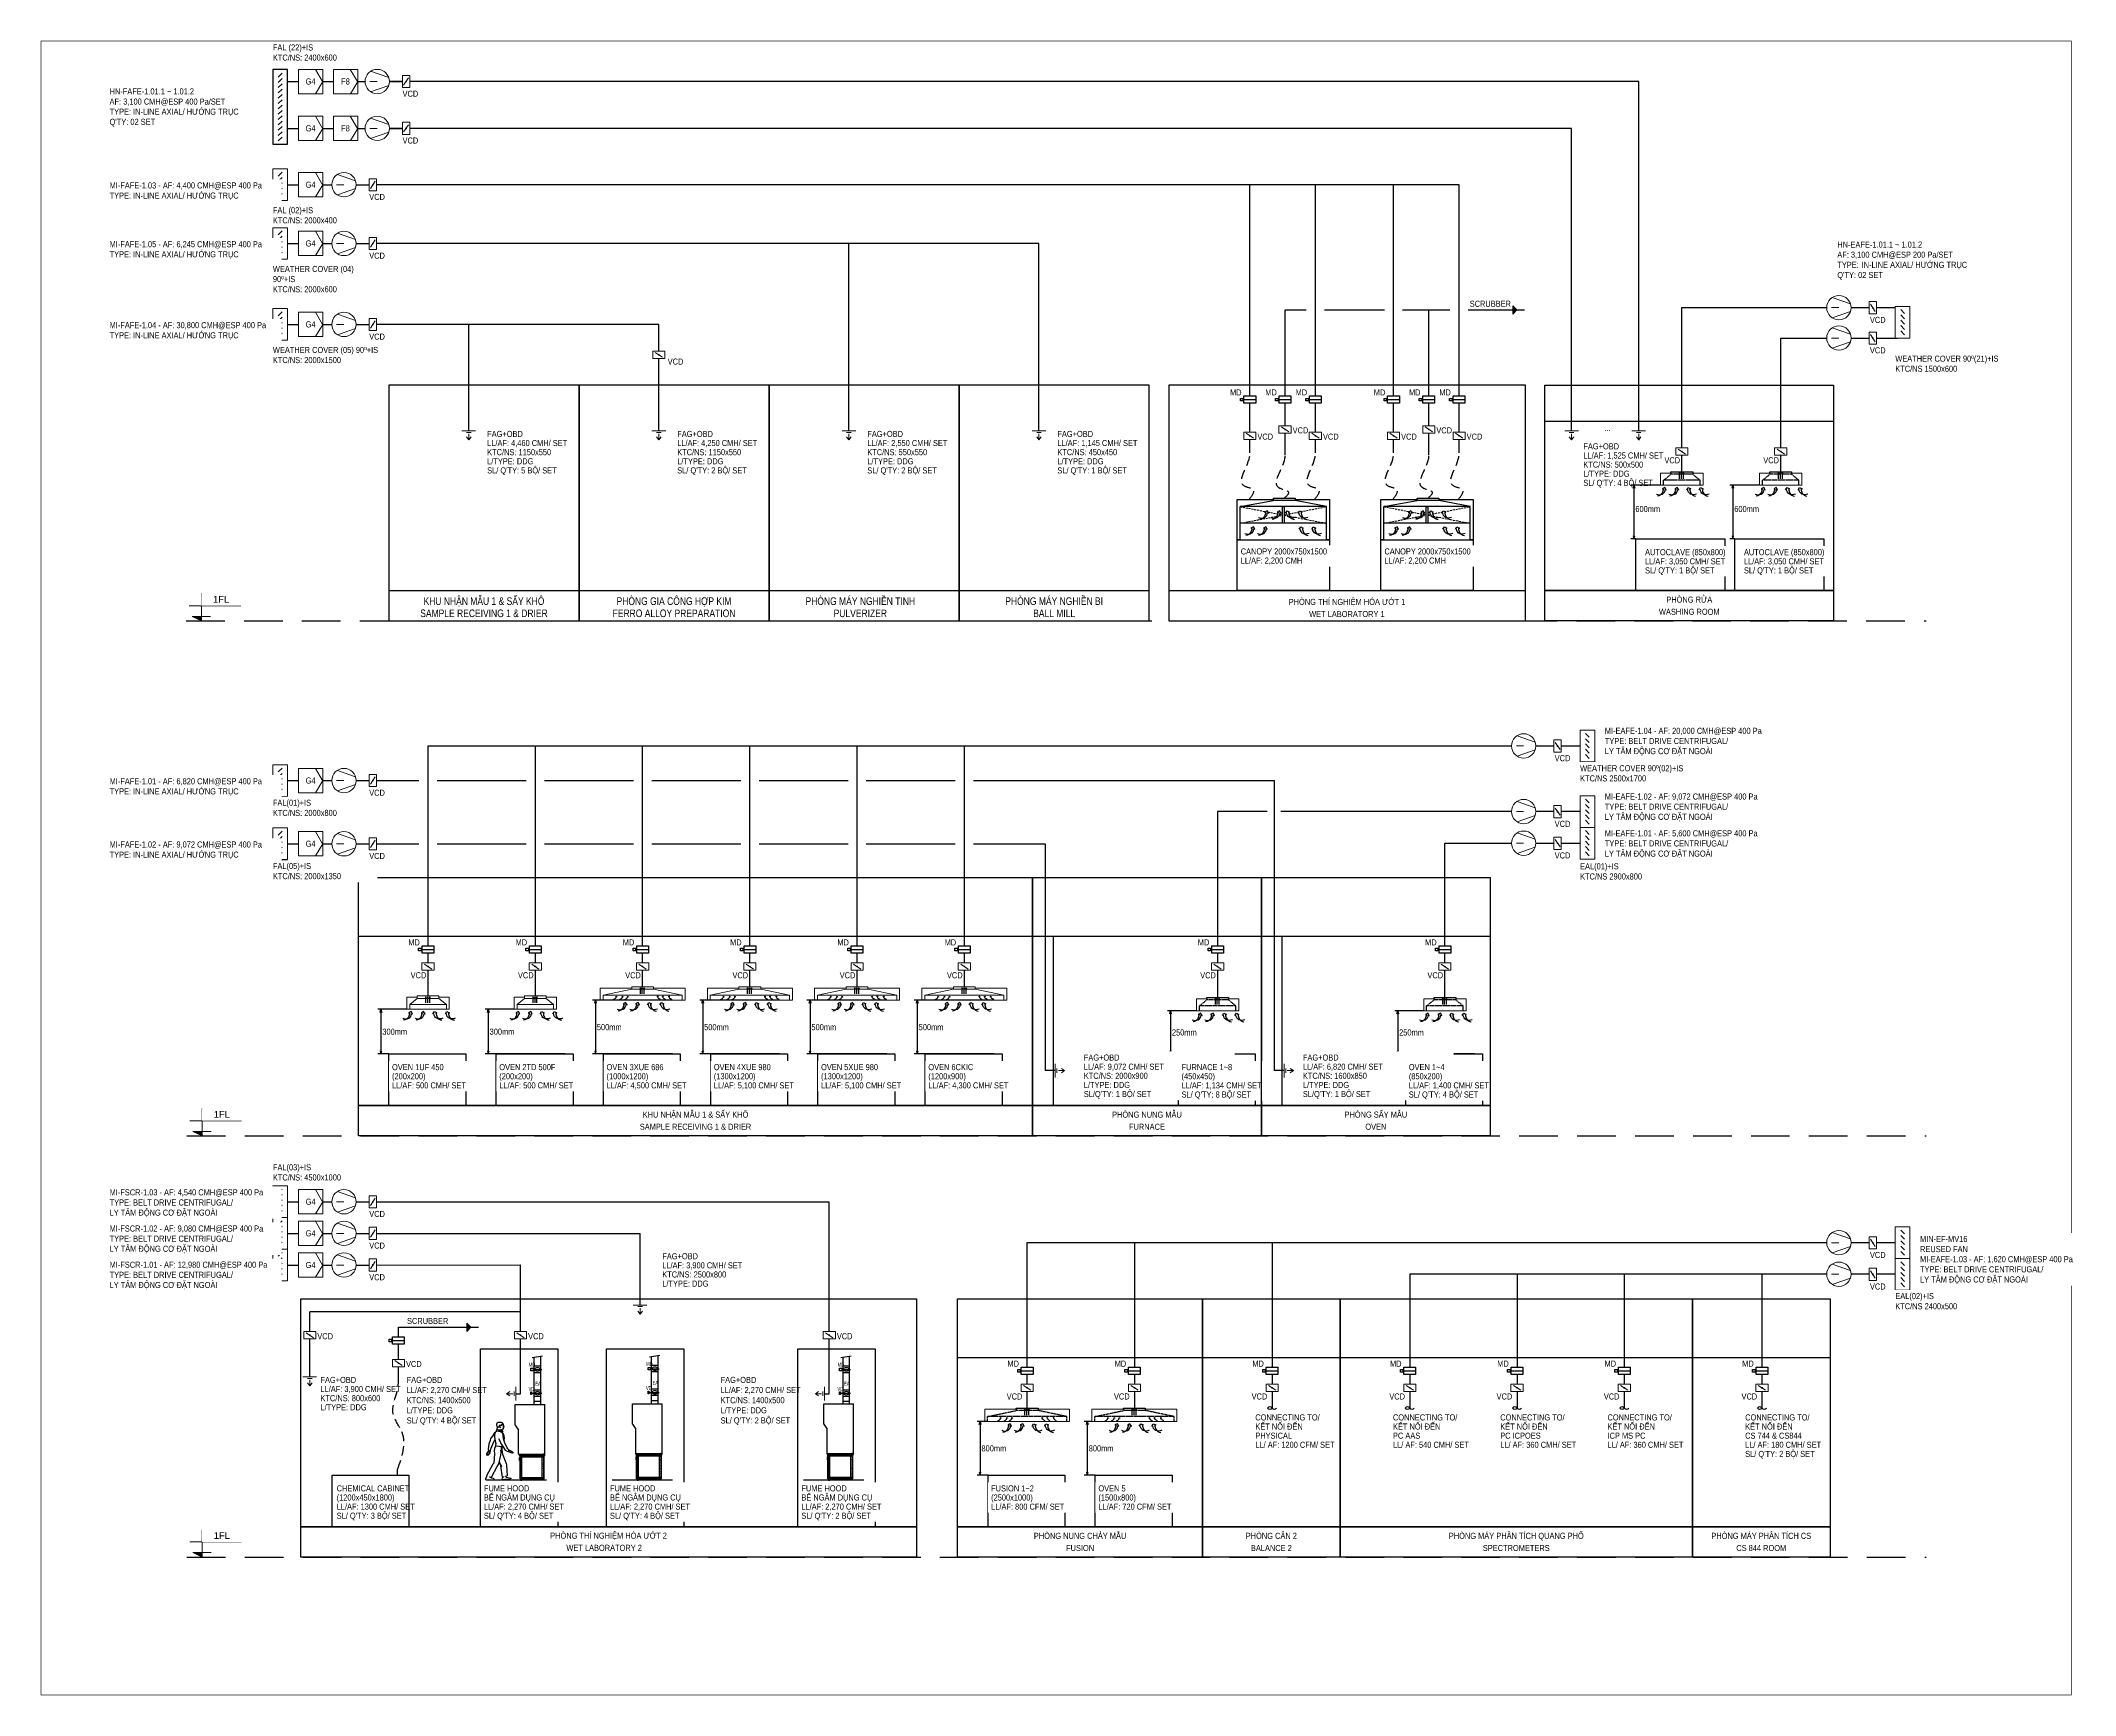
# Model space of a CAD drawing. Header units: millimetres. Extents: x 8 to 677, y 25 to 569.
import ezdxf
from ezdxf.enums import TextEntityAlignment as Align

# ---------------------------------------------------------------- set-up
doc = ezdxf.new("R2010")
doc.units = ezdxf.units.MM
for name, pattern in [('DASHED', [19.05, 12.7, -6.35]), ('DASHED2', [9.525, 6.35, -3.175]), ('DOTX2', [12.7, 0, -12.7]), ('HIDDEN', [0.375, 0.25, -0.125])]:
    doc.linetypes.add(name, pattern=pattern)
for name, color, linetype, lineweight in [('2DL_SYM_i', 41, 'Continuous', 18), ('KI-HIEU-1', 151, 'Continuous', 9), ('LU_AB_SYM', 7, 'Continuous', 9)]:
    doc.layers.add(name, color=color, linetype=linetype, lineweight=lineweight)
for name, color, linetype in [('EAD', 6, 'Continuous'), ('ME-M.AC-Symbol', 7, 'Continuous'), ('SEAS-HLL-FAD', 3, 'Continuous'), ('TKS- AC', 6, 'Continuous'), ('TKS-WW', 2, 'Continuous'), ('XANH', 5, 'Continuous')]:
    doc.layers.add(name, color=color, linetype=linetype)
doc.styles.add('Arial', font='arial.ttf', dxfattribs={"width": 0.8, "height": 2})
doc.styles.add('Arial_5', font='arial.ttf', dxfattribs={"width": 0.8, "height": 125})
doc.styles.add('CP_ATTR', font='ROMANS.SHX')
doc.styles.add('PITSIMP8', font='pitsimp8')
doc.styles.add('Seas-Arial', font='arial.ttf')
doc.styles.add('TA1', font='arial.ttf')

msp = doc.modelspace()

# ---------------------------------------------------------------- texts
at = {"color": 3, "style": 'Arial', "width": 0.8}
for p in [(129.16, 552.67), (129.16, 537.27), (118.2, 518.72), (118.2, 499.4), (118.2, 472.77), (118.2, 322.76), (118.2, 301.96), (118.2, 184.22), (118.2, 173.82), (118.2, 163.42)]:
    msp.add_text('VCD', height=2, dxfattribs=at).set_placement(p, align=Align.TOP_CENTER)
at = {"style": 'Arial', "width": 0.8}
for s, p in [('SCRUBBER', (484.27, 483.57)), ('VCD', (410.25, 439.88)), ('VCD', (431.81, 439.88)), ('VCD', (457.51, 439.88)), ('VCD', (479.07, 439.88)), ('VCD', (576.6, 432.11)), ('600mm', (536.04, 416.08)), ('600mm', (568.56, 416.08)), ('300mm', (124.01, 244.16)), ('300mm', (159.28, 244.16)), ('500mm', (194.55, 245.66)), ('500mm', (229.82, 245.66)), ('500mm', (265.1, 245.66)), ('500mm', (300.37, 245.66)), ('250mm', (383.64, 243.91)), ('250mm', (458.36, 243.91)), ('SCRUBBER', (134.84, 149.02)), ('VCD', (101.13, 144.01)), ('VCD', (170.44, 144.01)), ('VCD', (271.97, 144.01)), ('800mm', (321.01, 107.12)), ('800mm', (356.28, 107.12))]:
    msp.add_text(s, height=2, dxfattribs=at).set_placement(p, align=Align.TOP_CENTER)
at = {"ltscale": 0.5, "style": 'Arial', "width": 0.8}
msp.add_text('VCD', height=2, dxfattribs=at).set_placement((216.35, 464.57), align=Align.TOP_CENTER)
for s, height, style, width, p in [('MD', 2, 'Arial', 0.8, (398.67, 453.41)), ('MD', 2, 'Arial', 0.8, (410.26, 453.41)), ('MD', 2, 'Arial', 0.8, (445.93, 453.41)), ('MD', 2, 'Arial', 0.8, (457.52, 453.41)), ('MD', 2, 'Arial', 0.8, (128.46, 272.53)), ('MD', 2, 'Arial', 0.8, (163.74, 272.53)), ('MD', 2, 'Arial', 0.8, (199.01, 272.53)), ('MD', 2, 'Arial', 0.8, (234.28, 272.53)), ('MD', 2, 'Arial', 0.8, (269.55, 272.53)), ('MD', 2, 'Arial', 0.8, (304.82, 272.53)), ('MD', 2, 'Arial', 0.8, (388.09, 272.53)), ('MD', 2, 'Arial', 0.8, (462.82, 272.53)), ('MD', 1.32, 'Arial_5', 0.6, (168.08, 133.64)), ('MD', 1.32, 'Arial_5', 0.6, (206.67, 133.91)), ('MD', 1.32, 'Arial_5', 0.6, (269.61, 133.64)), ('MD', 2, 'Arial', 0.8, (325.47, 133.98)), ('MD', 2, 'Arial', 0.8, (360.74, 133.98)), ('MD', 2, 'Arial', 0.8, (406.01, 133.98)), ('MD', 2, 'Arial', 0.8, (451.28, 133.98)), ('MD', 2, 'Arial', 0.8, (486.55, 133.98)), ('MD', 2, 'Arial', 0.8, (521.82, 133.98)), ('MD', 2, 'Arial', 0.8, (567.09, 133.98)), ('EA', 1.32, 'Arial_5', 0.6, (170.2, 127.37)), ('EA', 1.32, 'Arial_5', 0.6, (208.79, 127.64)), ('EA', 1.32, 'Arial_5', 0.6, (271.73, 127.37)), ('VD', 1.32, 'Arial_5', 0.6, (168.03, 125.66)), ('VD', 1.32, 'Arial_5', 0.6, (206.61, 125.93)), ('VD', 1.32, 'Arial_5', 0.6, (269.56, 125.66))]:
    msp.add_text(s, height=height, dxfattribs=dict(style=style, width=width)).set_placement(p, align=Align.MIDDLE_LEFT)
at = {"linetype": 'ByBlock', "style": 'Seas-Arial', "width": 0.8}
for s, height, p in [('SAMPLE RECEIVING 1 & DRIER', 2.5, (153.35, 380.77)), ('KHU NHẬN MẪU 1 & SẤY KHÔ', 2.5, (153.35, 384.77)), ('FERRO ALLOY PREPARATION', 2.5, (215.85, 380.77)), ('PHÒNG GIA CÔNG HỢP KIM', 2.5, (215.85, 384.77)), ('PHÒNG MÁY NGHIỀN TINH', 2.5, (277.1, 384.77)), ('PULVERIZER', 2.5, (277.1, 380.77)), ('PHÒNG MÁY NGHIỀN BI', 2.5, (340.85, 384.77)), ('BALL MILL', 2.5, (340.85, 380.77)), ('PHÒNG THÍ NGHIỆM HÓA ƯỚT 1', 2, (437.16, 384.52)), ('WET LABORATORY 1', 2, (437.11, 380.52)), ('WASHING ROOM', 2, (549.69, 381.27)), ('PHÒNG RỬA', 2, (549.69, 385.27)), ('KHU NHẬN MẪU 1 & SẤY KHÔ', 2, (222.91, 215.9)), ('PHÒNG NUNG MẪU', 2, (371.36, 215.89)), ('PHÒNG SẤY MẪU', 2, (446.63, 215.9)), ('SAMPLE RECEIVING 1 & DRIER', 2, (222.91, 211.9)), ('FURNACE', 2, (371.36, 211.89)), ('OVEN', 2, (446.63, 211.9)), ('WET LABORATORY 2', 2, (192.86, 73.41)), ('PHÒNG NUNG CHẢY MẪU', 2, (349.37, 77.35)), ('FUSION', 2, (349.37, 73.35)), ('PHÒNG CÂN 2', 2, (412.27, 77.35)), ('BALANCE 2', 2, (412.27, 73.35)), ('PHÒNG MÁY PHÂN TÍCH QUANG PHỔ', 2, (492.81, 77.35)), ('SPECTROMETERS', 2, (492.81, 73.35)), ('PHÒNG MÁY PHÂN TÍCH CS', 2, (573.36, 77.35)), ('CS 844 ROOM', 2, (573.36, 73.35))]:
    msp.add_text(s, height=height, dxfattribs=at).set_placement(p, align=Align.MIDDLE_CENTER)
at = {"color": 6, "style": 'Arial', "width": 0.8}
for p in [(508.02, 312.53), (611.67, 170.74), (611.67, 160.35)]:
    msp.add_text('VCD', height=2, dxfattribs=at).set_placement(p, align=Align.TOP_CENTER)
at = {"char_height": 2, "attachment_point": 1, "style": 'Arial'}
for s, heights, insert in [("FAG+OBD\\PLL/AF: 2,270 CMH/ SET\\PKTC/NS: 1400x500\\PL/TYPE: DDG\\PSL/ Q'TY: 4 BỘ/ SET", [23.76], (127.93, 129.64)), ("FAG+OBD\\PLL/AF: 2,270 CMH/ SET\\PKTC/NS: 1400x500\\PL/TYPE: DDG\\PSL/ Q'TY: 2 BỘ/ SET", [17.72], (231.16, 129.64))]:
    msp.add_mtext_dynamic_manual_height_columns(s, width=31.3098, gutter_width=202.1, heights=heights, dxfattribs=dict(at, insert=insert))

# ---------------------------------------------------------------- blocks, each defined once
blk = doc.blocks.new('*U9')
for p, q in [((0, 0), (0, 900)), ((-500, 0), (500, 0)), ((-400, 500), (1300, 500)), ((0, 0), (-300, 150)), ((-300, 150), (300, 150))]:
    blk.add_line(p, q)
blk.add_solid([(0, 0), (-300, 150), (0, 150)])
at = {"color": 7, "style": 'TA1', "flags": 8}
blk.add_attdef('%%P0.000', text='', height=220, dxfattribs=at).set_placement((650, 600), align=Align.CENTER)
at = {"linetype": 'DOTX2', "ltscale": 10000}
blk.add_wipeout([(1300, 500), (1300, 900), (0, 900), (0, 500)], dxfattribs=at)
blk = doc.blocks.new('2DLSD077')
at = {"color": 7, "true_color": 0xffffff}
blk.add_wipeout([(-1, 1), (1, 1), (1, -1), (-1, -1)], dxfattribs=at)
for p, q in [((-0.6, 0), (0, 0)), ((0.95, 0.32), (-0.54, 0.84)), ((0.95, -0.32), (-0.54, -0.84))]:
    blk.add_line(p, q)
blk.add_circle((0, 0), 1)
at = {"linetype": 'ByBlock', "style": 'CP_ATTR', "flags": 9}
for tag in ['NAME', 'NUMBER', 'GROUP', 'ARTICLE', 'PRODUCT-TYPE', 'ORDER-NO', 'PRODUCER', 'DN', 'PN', 'CHARACTER', 'TEMPERATURE', 'POWER', 'VOLTAGE', 'FLOW', 'OTHER']:
    blk.add_attdef(tag, text='', height=0.0001, dxfattribs=at).set_placement((-0.18, -0.04), align=Align.MIDDLE_LEFT)
blk = doc.blocks.new('2DLSD031')
blk.add_wipeout([(-0.6, 1), (0.6, 1), (0.6, -1), (-0.6, -1)])
blk.add_hatch(color=256).paths.add_polyline_path([(0.06, 0), (0.06, 0.02), (0.06, 0.03), (0.05, 0.05), (0.03, 0.06), (0.02, 0.06), (0, 0.06), (-0.02, 0.06), (-0.03, 0.06), (-0.05, 0.05), (-0.06, 0.03), (-0.06, 0.02), (-0.06, 0), (-0.06, -0.02), (-0.06, -0.03), (-0.05, -0.05), (-0.03, -0.06), (-0.02, -0.06), (0, -0.06), (0.02, -0.06), (0.03, -0.06), (0.05, -0.05), (0.06, -0.03), (0.06, -0.02)])
blk.add_line((-0.4, -0.6), (0.4, 0.6))
blk.add_lwpolyline([(-0.6, 1), (0.6, 1), (0.6, -1), (-0.6, -1), (-0.6, 1)])
blk.add_lwpolyline([(0.06, 0), (0.06, 0.02), (0.06, 0.03), (0.05, 0.05), (0.03, 0.06), (0.02, 0.06), (0, 0.06), (-0.02, 0.06), (-0.03, 0.06), (-0.05, 0.05), (-0.06, 0.03), (-0.06, 0.02), (-0.06, 0), (-0.06, -0.02), (-0.06, -0.03), (-0.05, -0.05), (-0.03, -0.06), (-0.02, -0.06), (0, -0.06), (0.02, -0.06), (0.03, -0.06), (0.05, -0.05), (0.06, -0.03), (0.06, -0.02)], close=True)
blk = doc.blocks.new('Louver')
blk.add_wipeout([(-0.6, 1.3), (-0.6, -1.3), (0.6, -1.3), (0.6, 1.3)])
for p, q in [((-0.15625, 1.03125), (0.15625, 0.71875)), ((-0.15625, 0.59375), (0.15625, 0.28125)), ((-0.15625, 0.15625), (0.15625, -0.15625)), ((-0.15625, -0.28125), (0.15625, -0.59375)), ((-0.15625, -0.71875), (0.15625, -1.03125))]:
    blk.add_line(p, q)
blk.add_lwpolyline([(-0.6, 1.3), (0.6, 1.3), (0.6, -1.3), (-0.6, -1.3), (-0.6, 1.3)])
blk = doc.blocks.new('_Open30')
at = {"color": 0, "linetype": 'ByBlock', "lineweight": -2}
for p, q in [((-1, 0.267949), (0, 0)), ((0, 0), (-1, -0.267949)), ((0, 0), (-1, 0))]:
    blk.add_line(p, q, dxfattribs=at)
blk = doc.blocks.new('A$C97f7f580')
for centre, start, end in [((-1.5, -1), 33.6047, 146.3953), ((-1.5, 1), 213.6047, 326.3953), ((1.5, 1), 213.6047, 326.3953)]:
    blk.add_arc(centre, 1.76, start, end)
blk = doc.blocks.new('CPLS_391')
for p, q in [((0.45, 0), (-0.45, 0)), ((0.15, -0.1), (-0.15, -0.1)), ((0, -0.6), (-0.15, -0.4)), ((0, -0.2), (0, -0.6)), ((0, -0.6), (0.15, -0.4))]:
    blk.add_line(p, q)
at = {"linetype": 'ByBlock', "style": 'CP_ATTR', "flags": 9}
for tag in ['NAME', 'GROUP', 'NUMBER', 'PRODUCER', 'ARTICLE', 'PRODUCT-TYPE', 'ORDER-NO', 'CHARACTER', 'DN', 'PN', 'TEMPERATURE', 'FLOW', 'POWER', 'VOLTAGE', 'WEIGHT', 'OTHER']:
    blk.add_attdef(tag, text='', height=0.00005, dxfattribs=at).set_placement((-0.09, -0.02), align=Align.MIDDLE_LEFT)
blk = doc.blocks.new('G4')
at = {"layer": '2DL_SYM_i'}
blk.add_lwpolyline([(-4, -4), (4, -4), (4, 4), (-4, 4)], close=True, dxfattribs=at)
blk.add_wipeout([(-4, 4), (4, 4), (4, -4), (-4, -4)]).dxf.layer = '2DL_SYM_i'
for p, q in [((3.96, 0), (1.56, 4)), ((4, 0), (1.6, -4))]:
    blk.add_line(p, q, dxfattribs=at)
at = {"layer": '2DL_SYM_i', "insert": (0, 0), "char_height": 2, "width": 3.0733, "attachment_point": 5, "style": 'Arial', "bg_fill": 2}
blk.add_mtext('G4', dxfattribs=at)
at = {"layer": '2DL_SYM_i'}
blk.add_lwpolyline([(-4, 4), (4, 4), (4, -4), (-4, -4)], close=True, dxfattribs=at)
blk = doc.blocks.new('A$7E981D122834A2')
at = {"layer": 'ME-M.AC-Symbol'}
blk.add_line((13.7, 42.5), (14, 42.6), dxfattribs=at)
for points in [[(7.7, 37), (7.1, 36.8), (5.5, 34.2), (4.1, 32.3), (3.6, 30.8), (2.7, 28), (2.1, 24.2), (2.3, 22.8), (4.1, 22.7), (4.3, 24.1), (5.8, 28), (6.6, 29.8), (6.8, 30.3), (7.5, 31.3)], [(8.8, 38), (7.8, 37.3), (7.4, 36.1), (7.1, 35.1), (7.1, 33.4), (7.7, 30.5), (7.9, 29.3), (8.3, 28.5), (8, 27), (8.2, 26.2), (8.5, 26.6), (10.8, 26.2), (12.3, 26.1), (12.7, 25.7), (13.3, 26.3), (13.3, 26.6)], [(9.4, 39.4), (9.5, 41.6), (9.3, 42), (9, 42.9), (9.1, 43.8), (9.4, 44.8), (10.1, 45.2), (11.2, 45.3), (12.5, 45.3), (13.4, 44.9), (13.5, 44.7), (13.8, 44.3), (14.1, 43.5), (14.2, 42.8), (14, 42.5), (14.5, 41.6), (14.5, 41.4), (14.1, 41.2)], [(11, 42.6), (10.5, 41.9), (10.3, 41.3), (9.9, 41), (9.5, 40.9)], [(10.4, 32.4), (11.7, 29.9), (12.2, 28.4), (13.7, 26.1), (15.7, 23), (17.2, 22.2), (18, 22.1), (18.6, 22.6), (18.4, 23.3), (17.7, 24.1), (17.1, 25), (15.8, 27.9), (14.9, 29.6), (15.3, 30.1), (14.5, 31), (14.2, 32.4), (14, 34.2), (14, 35.7), (13.3, 37.2), (11.9, 37.6)], [(11.9, 42.7), (11.6, 42.8), (11.3, 42.8), (11.1, 42.5), (11, 42), (11.2, 41.6), (11.5, 41.3), (11.8, 41.1), (12.1, 41.2)], [(13.5, 44.6), (13.3, 43.9), (13, 43.3), (12.5, 43), (12.5, 42.5), (12.2, 42.5), (12, 42.7)], [(13.8, 42.4), (14, 42.4), (14.1, 41.8), (14, 41.1), (14, 40.8), (13.9, 40.4), (14.1, 40), (13.9, 39.7), (13.2, 39.6), (12.8, 39.2)], [(13.3, 37.6), (14.1, 36.1), (14.5, 34.8), (14.7, 32.5), (14.6, 31.2)], [(8, 26.2), (7.2, 24.4), (6.8, 22.5), (7.1, 20.6), (6.5, 12.8), (5.9, 12.1), (0.9, 2.9), (1.2, 2.6), (0.5, 1.4), (-0.1, 0.6), (0, 0), (2.3, -0.3), (2.3, -0.1), (5, -0.5), (6.8, -0.3), (7, 0.1), (6.4, 0.6), (4.9, 0.9), (3.3, 1.9), (4.8, 1.6), (9.2, 10.1), (10.7, 12.3), (12.2, 19.2), (12.5, 21), (12.2, 23.2)], [(2.4, 22.8), (2.4, 22.6), (2.1, 22.3), (1.6, 21.6), (0.7, 20.3), (0.8, 20), (0.9, 20), (1.5, 20.5), (0.9, 19.6), (1.1, 19.4), (1.4, 19.5), (1.2, 19.1), (1.4, 18.9), (1.9, 19.6), (1.8, 19), (1.9, 18.9), (3.1, 20.6), (3.2, 20.3), (3.4, 20.1), (3.5, 20.5), (3.6, 21), (3.9, 21.5), (3.7, 22.2), (3.8, 22.6)], [(3.2, 20.8), (3.1, 21.2), (2.8, 21.6)], [(12.5, 21.5), (12.8, 23.5), (12.7, 25.7)], [(13.2, 25.9), (12.9, 24), (13.1, 21.5), (13.5, 20), (16.5, 12.6), (16.7, 11.6), (17.2, 2.8), (16, 2.3), (16.3, 1.8), (19.1, 1.2), (20, 1), (20.3, 0.7), (19.3, 0.1), (16.5, -0.2), (15.3, -0.1), (15.2, -0.3), (13.3, -0.3), (13.2, 0.3), (13.4, 1), (13.9, 1.7)], [(18.7, 23), (19.6, 22.9), (20.2, 22.5), (21.7, 21.6), (21.7, 21.5), (21.9, 21.1), (21.8, 20.9), (21.6, 20.9), (21.5, 20.8), (21.2, 20.9), (20.9, 20.7), (19.5, 21.4), (18.8, 21.9), (18.3, 21.9), (18.1, 22.1)], [(14.9, 1.9), (13.6, 1.8), (12.1, 10.7), (12.9, 10.5), (11.7, 12.4), (11.4, 14)]]:
    blk.add_lwpolyline(points, dxfattribs=at)
blk.add_lwpolyline([(9, 39.4), (10.2, 39.3), (11.8, 39.2), (13, 39.1), (13.7, 37.6), (12.8, 37.9), (11.4, 37.9), (10.2, 38), (8.8, 38.1)], close=True, dxfattribs=at)
blk = doc.blocks.new('2DLU_232')
for p, q in [((-2, 2), (-2, -2)), ((-2, 2), (0, 0)), ((0, 0), (-2, -2))]:
    blk.add_line(p, q)
for points in [[(-2, -2), (0, 0), (-2, 2), (-2, -2)], [(-2, 2), (-2, -2), (-2, 2), (0, 0)]]:
    blk.add_solid(points)
at = {"linetype": 'ByBlock', "style": 'PITSIMP8', "flags": 9}
for tag, p in [('SPANNUNG/FREQUENZ', (-1.71, 0.26)), ('BEZEICHNUNG', (-1.71, 0.56)), ('RAUM/GRUPPE', (-1.71, 0.54)), ('VOLUMENSTROM', (-1.71, 0.42)), ('DRUCK/-STUFE', (-1.71, 0.4)), ('POS.NR.G-LV', (-1.71, 0.52)), ('ANSCHLUSS', (-1.71, 0.38)), ('TEMPERATUR', (-1.71, 0.32)), ('SCHUTZART', (-1.71, 0.28)), ('FABRIKAT', (-1.71, 0.5)), ('KENNUNG', (-1.71, 0.46)), ('LEISTUNG', (-1.71, 0.44)), ('GROESSE', (-1.71, 0.36)), ('DREHZAHL', (-1.71, 0.3)), ('GEWICHT', (-1.71, 0.24)), ('TYP', (-1.71, 0.48)), ('DN', (-1.71, 0.34)), ('FREI', (-1.71, 0.22)), ('FREI', (-1.71, 0.2)), ('FREI', (-1.71, 0.18))]:
    blk.add_attdef(tag, text='', height=0.01, dxfattribs=at).set_placement(p, align=Align.MIDDLE)
blk = doc.blocks.new('F5')
blk.add_wipeout([(-4, 4), (4, 4), (4, -4), (-4, -4)]).dxf.layer = '2DL_SYM_i'
at = {"layer": '2DL_SYM_i'}
for p, q in [((3.96, 0), (1.56, 4)), ((4, 0), (1.6, -4))]:
    blk.add_line(p, q, dxfattribs=at)
at = {"layer": '2DL_SYM_i', "insert": (0, 0), "char_height": 2, "width": 3.0733, "attachment_point": 5, "style": 'Arial', "bg_fill": 2}
blk.add_mtext('F8', dxfattribs=at)
at = {"layer": '2DL_SYM_i'}
blk.add_lwpolyline([(-4, -4), (4, -4), (4, 4), (-4, 4)], close=True, dxfattribs=at)

# ---------------------------------------------------------------- hatches: boundary and pattern name
for points in [[(165.46, 103.99), (164.93, 103.99), (164.93, 104.18), (165.46, 104.18)], [(164.93, 103.8), (173.38, 103.8), (173.38, 103.99), (164.93, 103.99)], [(172.85, 103.99), (173.38, 103.99), (173.38, 104.18), (172.85, 104.18)], [(203.24, 104.46), (203.24, 104.26), (203.78, 104.26), (203.78, 104.46)], [(203.24, 104.06), (211.96, 104.06), (211.96, 104.26), (203.24, 104.26)], [(211.42, 104.46), (211.42, 104.26), (211.96, 104.26), (211.96, 104.46)], [(266.18, 104.46), (266.18, 104.26), (266.73, 104.26), (266.73, 104.46)], [(266.18, 104.06), (274.91, 104.06), (274.91, 104.26), (266.18, 104.26)], [(274.36, 104.46), (274.36, 104.26), (274.91, 104.26), (274.91, 104.46)]]:
    msp.add_hatch(color=256).paths.add_polyline_path(points)
h = msp.add_hatch()
h.set_pattern_fill('DOTS', color=256, scale=0.031681, style=0)
h.set_pattern_definition([(0, (-1107.67616, 697.796884), (0.0251467182, 0.0502934364), [0, -0.0502934364])])
h.paths.add_polyline_path([(165.81, 103.8), (165.39, 103.8), (165.39, 103.38), (165.81, 103.38)])
h.paths.add_polyline_path([(172.93, 103.8), (172.5, 103.8), (172.5, 103.38), (172.93, 103.38)])
h = msp.add_hatch()
h.set_pattern_fill('DOTS', color=256, scale=0.032719, style=0)
h.set_pattern_definition([(0, (-1111.08086, 717.53094), (0.0259709641, 0.0519419282), [0, -0.0519419282])])
h.paths.add_polyline_path([(204.14, 104.06), (203.71, 104.06), (203.71, 103.63), (204.14, 103.63)])
h.paths.add_polyline_path([(211.5, 104.06), (211.06, 104.06), (211.06, 103.63), (211.5, 103.63)])
h = msp.add_hatch()
h.set_pattern_fill('DOTS', color=256, scale=0.032719, style=0)
h.set_pattern_definition([(0, (-1048.1377, 717.53093), (0.0259709641, 0.0519419282), [0, -0.0519419282])])
h.paths.add_polyline_path([(267.09, 104.06), (266.65, 104.06), (266.65, 103.63), (267.09, 103.63)])
h.paths.add_polyline_path([(274.44, 104.06), (274, 104.06), (274, 103.63), (274.44, 103.63)])

# ---------------------------------------------------------------- linework, layer by layer
at = {"color": 3}
for p, q in [((88.74, 555.67), (103.82, 555.67)), ((111.3, 555.67), (117.99, 555.67)), ((111.3, 540.27), (117.99, 540.27)), ((88.74, 521.72), (103.3, 521.72)), ((88.74, 502.4), (103.3, 502.4)), ((88.74, 475.77), (103.3, 475.77)), ((88.74, 325.76), (103.3, 325.76)), ((117.99, 325.76), (131.97, 325.76)), ((137.97, 325.76), (167.24, 325.76)), ((173.24, 325.76), (202.51, 325.76)), ((208.51, 325.76), (237.79, 325.76)), ((243.79, 325.76), (273.06, 325.76)), ((279.06, 325.76), (308.33, 325.76)), ((314.33, 325.76), (413.14, 325.76)), ((88.74, 304.96), (103.3, 304.96)), ((117.99, 304.96), (131.97, 304.96)), ((137.97, 304.96), (167.24, 304.96)), ((173.24, 304.96), (202.51, 304.96)), ((208.51, 304.96), (237.79, 304.96)), ((243.79, 304.96), (273.06, 304.96)), ((279.06, 304.96), (308.33, 304.96)), ((314.33, 304.96), (337.87, 304.96)), ((337.87, 304.96), (337.87, 230.36)), ((88.74, 187.22), (103.3, 187.22)), ((117.99, 187.22), (266.9, 187.22)), ((266.9, 124.11), (266.9, 187.22)), ((88.74, 176.82), (103.3, 176.82)), ((117.99, 176.82), (204.7, 176.82)), ((204.7, 153.25), (204.7, 176.82)), ((88.74, 166.42), (103.3, 166.42)), ((117.99, 166.42), (165.37, 166.46)), ((165.37, 124.11), (165.37, 166.46))]:
    msp.add_line(p, q, dxfattribs=at)
for p, q in [((163.56, 113.76), (163.56, 120.54)), ((163.56, 120.54), (173.38, 120.54)), ((173.38, 104.18), (173.38, 120.54)), ((202.15, 114.04), (202.15, 120.82)), ((202.15, 120.82), (211.96, 120.82)), ((211.96, 104.46), (211.96, 120.82)), ((265.09, 114.04), (265.09, 120.82)), ((265.09, 120.82), (274.91, 120.82)), ((274.91, 104.46), (274.91, 120.82)), ((163.56, 113.76), (164.65, 112.12)), ((202.15, 114.04), (203.24, 112.4)), ((265.09, 114.04), (266.18, 112.4)), ((164.65, 104.18), (164.65, 112.12)), ((203.24, 104.46), (203.24, 112.4)), ((266.18, 104.46), (266.18, 112.4)), ((165.46, 104.18), (172.85, 104.18)), ((203.78, 104.46), (211.42, 104.46)), ((266.73, 104.46), (274.36, 104.46))]:
    msp.add_line(p, q)
at = {"color": 1, "linetype": 'DASHED', "lineweight": -3}
msp.add_lwpolyline([(7.68, 569, 0.2, 0.2, 0), (675.32, 569, 0.2, 0.2, 0), (675.32, 25, 0.2, 0.2, 0), (7.68, 25, 0.2, 0.2, 0)], format="xyseb", close=True, dxfattribs=at)
for points in [[(122.1, 378.27), (184.6, 378.27), (184.6, 455.77), (122.1, 455.77)], [(184.6, 378.27), (247.1, 378.27), (247.1, 455.77), (184.6, 455.77)], [(247.1, 378.27), (309.6, 378.27), (309.6, 455.77), (247.1, 455.77)], [(309.6, 378.27), (372.1, 378.27), (372.1, 455.77), (309.6, 455.77)], [(502.23, 455.77), (597.15, 455.77), (597.15, 388.27), (502.23, 388.27)], [(402.08, 451.47), (402.89, 451.47), (402.89, 450.62), (402.08, 450.62)], [(413.67, 451.47), (414.48, 451.47), (414.48, 450.62), (413.67, 450.62)], [(423.64, 451.47), (424.45, 451.47), (424.45, 450.62), (423.64, 450.62)], [(449.34, 451.47), (450.15, 451.47), (450.15, 450.62), (449.34, 450.62)], [(460.92, 451.47), (461.74, 451.47), (461.74, 450.62), (460.92, 450.62)], [(470.89, 451.47), (471.71, 451.47), (471.71, 450.62), (470.89, 450.62)], [(401.04, 404.89), (431.34, 404.89), (431.34, 388.27), (401.04, 388.27)], [(448.29, 404.89), (478.59, 404.89), (478.59, 388.27), (448.29, 388.27)], [(502.23, 388.27), (597.15, 388.27), (597.15, 378.27), (502.23, 378.27)], [(112.1, 293.89), (333.72, 293.89), (333.72, 218.89), (112.1, 218.89)], [(333.72, 293.89), (408.99, 293.89), (408.99, 218.89), (333.72, 218.89)], [(333.72, 274.58), (340.48, 274.58), (340.48, 218.89), (333.72, 218.89)], [(112.1, 218.89), (333.72, 218.89), (333.72, 208.89), (112.1, 208.89)], [(333.72, 218.89), (408.99, 218.89), (408.99, 208.89), (333.72, 208.89)], [(389.64, 155.35), (434.91, 155.35), (434.91, 80.35), (389.64, 80.35)], [(434.91, 155.35), (550.72, 155.35), (550.72, 80.35), (434.91, 80.35)], [(550.72, 155.35), (595.99, 155.35), (595.99, 80.35), (550.72, 80.35)], [(165.46, 103.99), (164.93, 103.99), (164.93, 104.18), (165.46, 104.18)], [(164.93, 103.8), (173.38, 103.8), (173.38, 103.99), (164.93, 103.99)], [(165.2, 103.08), (165.2, 102.1), (165.04, 102.1), (165.04, 103.08)], [(165.81, 103.38), (165.39, 103.38), (165.39, 103.8), (165.81, 103.8)], [(165.81, 103.38), (172.5, 103.38), (172.5, 103.8), (165.81, 103.8)], [(172.5, 103.38), (172.93, 103.38), (172.93, 103.8), (172.5, 103.8)], [(172.85, 103.99), (173.38, 103.99), (173.38, 104.18), (172.85, 104.18)], [(203.78, 104.26), (203.24, 104.26), (203.24, 104.46), (203.78, 104.46)], [(203.24, 104.06), (211.96, 104.06), (211.96, 104.26), (203.24, 104.26)], [(203.51, 103.32), (203.51, 102.31), (203.35, 102.31), (203.35, 103.32)], [(204.14, 103.63), (203.71, 103.63), (203.71, 104.06), (204.14, 104.06)], [(204.14, 103.63), (211.06, 103.63), (211.06, 104.06), (204.14, 104.06)], [(211.06, 103.63), (211.5, 103.63), (211.5, 104.06), (211.06, 104.06)], [(211.42, 104.26), (211.96, 104.26), (211.96, 104.46), (211.42, 104.46)], [(266.73, 104.26), (266.18, 104.26), (266.18, 104.46), (266.73, 104.46)], [(266.18, 104.06), (274.91, 104.06), (274.91, 104.26), (266.18, 104.26)], [(266.46, 103.32), (266.46, 102.31), (266.29, 102.31), (266.29, 103.32)], [(267.09, 103.63), (266.65, 103.63), (266.65, 104.06), (267.09, 104.06)], [(267.09, 103.63), (274, 103.63), (274, 104.06), (267.09, 104.06)], [(274, 103.63), (274.44, 103.63), (274.44, 104.06), (274, 104.06)], [(274.36, 104.26), (274.91, 104.26), (274.91, 104.46), (274.36, 104.46)], [(309.1, 80.35), (389.64, 80.35), (389.64, 70.35), (309.1, 70.35)], [(389.64, 80.35), (434.91, 80.35), (434.91, 70.35), (389.64, 70.35)], [(434.91, 80.35), (550.72, 80.35), (550.72, 70.35), (434.91, 70.35)], [(550.72, 80.35), (595.99, 80.35), (595.99, 70.35), (550.72, 70.35)]]:
    msp.add_lwpolyline(points, close=True)
at = {"color": 9}
for points in [[(502.23, 443.95), (597.15, 443.95)], [(112.1, 274.58), (333.72, 274.58)], [(333.72, 274.58), (408.99, 274.58)], [(408.99, 274.58), (484.26, 274.58)], [(309.1, 136.03), (389.64, 136.03)], [(389.64, 136.03), (434.91, 136.03)], [(434.91, 136.03), (550.72, 136.03)], [(550.72, 136.03), (595.99, 136.03)]]:
    msp.add_lwpolyline(points, dxfattribs=at)
for points in [[(122.1, 388.27), (184.6, 388.27)], [(184.6, 388.27), (247.1, 388.27)], [(247.1, 388.27), (309.6, 388.27)], [(309.6, 388.27), (372.1, 388.27)], [(378.52, 388.27), (495.8, 388.27)]]:
    msp.add_lwpolyline(points)
at = {"color": 8, "linetype": 'DASHED'}
for points in [[(55.41, 378.27), (627.57, 378.27)], [(55.65, 208.89), (627.57, 208.89)], [(169.2, 136), (172.58, 136.5)], [(207.78, 136.27), (211.17, 136.77)], [(270.73, 136), (274.11, 136.5)], [(55.65, 70.35), (627.57, 70.35)]]:
    msp.add_lwpolyline(points, dxfattribs=at)
at = {"color": 3}
for points in [[(341.23, 230.36), (337.87, 230.36)], [(165.37, 151.03), (96.06, 151.03)], [(163.8, 124.11), (165.37, 124.11)], [(265.33, 124.11), (266.9, 124.11)]]:
    msp.add_lwpolyline(points, dxfattribs=at)
at = {"layer": 'EAD', "color": 3}
for p, q in [((533.06, 555.67), (117.99, 555.67)), ((510.98, 540.27), (117.99, 540.27)), ((510.98, 440.77), (510.98, 540.27)), ((474, 521.72), (117.99, 521.72)), ((335.85, 502.4), (117.99, 502.4)), ((273.35, 440.77), (273.35, 502.4)), ((335.85, 440.77), (335.85, 502.4)), ((210.85, 475.77), (117.99, 475.77)), ((148.35, 440.77), (148.35, 475.77)), ((210.85, 440.77), (210.85, 475.77)), ((96.06, 129.64), (96.06, 151.03))]:
    msp.add_line(p, q, dxfattribs=at)
at = {"layer": 'EAD'}
for p, q in [((416.77, 480.53), (423.74, 480.53)), ((429.69, 480.53), (449.44, 480.53)), ((455.38, 480.53), (471, 480.53)), ((476.94, 480.53), (495.55, 480.53)), ((430.38, 415.85), (401.99, 415.85)), ((477.64, 415.85), (449.25, 415.85)), ((430.38, 410.37), (401.99, 410.37)), ((477.64, 410.37), (449.25, 410.37)), ((367.24, 173.82), (367.24, 119.38)), ((412.51, 173.81), (412.51, 119.38)), ((493.06, 163.39), (493.06, 119.38)), ((528.33, 163.39), (528.33, 119.38)), ((573.6, 163.39), (573.6, 119.38))]:
    msp.add_line(p, q, dxfattribs=at)
at = {"layer": 'EAD', "color": 8, "linetype": 'DASHED', "ltscale": 0.05}
for p, q in [((401.99, 415.85), (410.35, 414.24)), ((422.84, 414.39), (430.38, 415.85)), ((449.25, 415.85), (457.6, 414.24)), ((470.09, 414.39), (477.64, 415.85)), ((401.99, 410.37), (414.09, 412.7)), ((411.11, 414.09), (414.36, 413.46)), ((414.78, 412.84), (415.94, 413.11)), ((415.03, 413.33), (415.94, 413.11)), ((416.43, 413.11), (417.37, 413.31)), ((416.44, 413.11), (417.58, 412.87)), ((418.03, 413.46), (421.28, 414.09)), ((418.28, 412.73), (430.38, 410.37)), ((422.04, 414.24), (422.54, 414.33)), ((449.25, 410.37), (461.35, 412.7)), ((458.36, 414.09), (461.62, 413.46)), ((462.04, 412.84), (463.2, 413.11)), ((462.29, 413.33), (463.2, 413.11)), ((463.69, 413.11), (464.62, 413.31)), ((463.7, 413.11), (464.83, 412.87)), ((465.28, 413.46), (468.54, 414.09)), ((465.54, 412.73), (477.64, 410.37)), ((469.29, 414.24), (469.8, 414.33))]:
    msp.add_line(p, q, dxfattribs=at)
at = {"layer": 'EAD', "color": 3}
for points in [[(405.18, 433.6), (405.18, 521.72)], [(426.74, 433.6), (426.74, 521.72)], [(452.44, 433.6), (452.44, 521.72)], [(474, 433.6), (474, 521.72)]]:
    msp.add_lwpolyline(points, dxfattribs=at)
at = {"layer": 'EAD'}
for points in [[(416.77, 432.87), (416.77, 480.53)], [(464.03, 432.87), (464.03, 480.53)], [(579.76, 427.3), (579.76, 471.31)], [(170.24, 254.92), (170.24, 337.16)], [(205.51, 257.92), (205.51, 337.16)], [(240.79, 257.92), (240.79, 337.16)], [(276.06, 257.92), (276.06, 337.16)], [(311.33, 257.92), (311.33, 337.16)], [(410.94, 315.56), (394.6, 315.56), (394.6, 254.42)], [(331.97, 119.38), (331.97, 173.79), (617.44, 173.79)]]:
    msp.add_lwpolyline(points, dxfattribs=at)
for points in [[(415.94, 415.85), (416.44, 415.85), (416.44, 410.37), (415.94, 410.37)], [(463.2, 415.85), (463.7, 415.85), (463.7, 410.37), (463.2, 410.37)], [(532.13, 405.25), (561.4, 405.25), (561.4, 388.27), (532.13, 388.27)], [(564.64, 405.25), (593.91, 405.25), (593.91, 388.27), (564.64, 388.27)], [(122.1, 235.87), (147.37, 235.87), (147.37, 218.89), (122.1, 218.89)], [(157.37, 235.87), (182.64, 235.87), (182.64, 218.89), (157.37, 218.89)], [(192.64, 235.87), (217.91, 235.87), (217.91, 218.89), (192.64, 218.89)], [(227.91, 235.87), (253.18, 235.87), (253.18, 218.89), (227.91, 218.89)], [(263.18, 235.87), (288.45, 235.87), (288.45, 218.89), (263.18, 218.89)], [(298.45, 235.87), (323.72, 235.87), (323.72, 218.89), (298.45, 218.89)], [(381.72, 235.87), (406.99, 235.87), (406.99, 218.89), (381.72, 218.89)], [(456.45, 235.87), (481.72, 235.87), (481.72, 218.89), (456.45, 218.89)], [(319.1, 97.33), (344.37, 97.33), (344.37, 80.35), (319.1, 80.35)], [(354.37, 97.33), (379.64, 97.33), (379.64, 80.35), (354.37, 80.35)]]:
    msp.add_lwpolyline(points, close=True, dxfattribs=at)
at = {"layer": 'EAD', "color": 8}
for points in [[(152.17, 138.9), (177.6, 138.9), (177.6, 80.35), (152.17, 80.35)], [(193.62, 138.9), (219.04, 138.9), (219.04, 80.35), (193.62, 80.35)], [(256.56, 138.9), (281.99, 138.9), (281.99, 80.35), (256.56, 80.35)]]:
    msp.add_lwpolyline(points, close=True, dxfattribs=at)
at = {"layer": 'EAD', "color": 8, "linetype": 'DASHED2', "ltscale": 0.5}
for points in [[(404.91, 418.24), (406.39, 421.29), (403.47, 422.59), (405.18, 432.83), (405.18, 433.6)], [(416.49, 418.64), (417.98, 420.56), (415.06, 421.87), (416.77, 432.1), (416.77, 432.87)], [(426.46, 418.24), (427.95, 421.29), (425.03, 422.59), (426.74, 432.83), (426.74, 433.6)], [(452.16, 418.24), (453.65, 421.29), (450.73, 422.59), (452.44, 432.83), (452.44, 433.6)], [(463.75, 418.64), (465.24, 420.56), (462.32, 421.87), (464.03, 432.1), (464.03, 432.87)], [(473.72, 418.24), (475.21, 421.29), (472.29, 422.59), (474, 432.83), (474, 433.6)]]:
    msp.add_spline(points, degree=3, dxfattribs=at)
at = {"layer": 'SEAS-HLL-FAD', "color": 8}
for p, q in [((572.56, 422.91), (563.02, 422.91)), ((564.02, 421.91), (564.02, 406.25)), ((128.01, 250.53), (118.48, 250.53)), ((119.48, 249.53), (119.48, 236.87)), ((163.28, 250.53), (153.75, 250.53)), ((154.75, 249.53), (154.75, 236.87)), ((215.29, 253.53), (189.02, 253.53)), ((190.02, 252.53), (190.02, 236.87)), ((250.56, 253.53), (224.29, 253.53)), ((225.29, 252.53), (225.29, 236.87)), ((285.83, 253.53), (259.56, 253.53)), ((260.56, 252.53), (260.56, 236.87)), ((321.11, 253.53), (294.83, 253.53)), ((295.83, 252.53), (295.83, 236.87)), ((387.63, 250.03), (378.1, 250.03)), ((379.1, 249.03), (379.1, 236.87)), ((462.36, 250.03), (452.83, 250.03)), ((453.83, 249.03), (453.83, 236.87)), ((285.83, 235.87), (259.56, 235.87)), ((318.96, 114.99), (315.48, 114.99)), ((316.48, 113.99), (316.48, 98.33)), ((353.28, 114.99), (350.75, 114.99)), ((351.75, 113.99), (351.75, 98.33))]:
    msp.add_line(p, q, dxfattribs=at)
at = {"layer": 'TKS- AC'}
for p, q in [((169.89, 121.61), (169.89, 136.1)), ((172.01, 121.61), (172.01, 136.42)), ((208.48, 121.87), (208.48, 136.37)), ((210.59, 121.87), (210.59, 136.68)), ((271.42, 121.61), (271.42, 136.1)), ((273.53, 121.61), (273.53, 136.42)), ((169.51, 132.07), (172.33, 132.07)), ((169.76, 133.23), (172.15, 133.23)), ((169.76, 131.12), (172.15, 131.12)), ((208.09, 132.33), (210.91, 132.33)), ((208.35, 133.5), (210.73, 133.5)), ((208.35, 131.39), (210.73, 131.39)), ((271.04, 132.07), (273.86, 132.07)), ((271.29, 133.23), (273.68, 133.23)), ((271.29, 131.12), (273.68, 131.12)), ((169.03, 124.25), (172.33, 124.25)), ((169.76, 125.41), (172.15, 125.41)), ((169.76, 123.3), (172.15, 123.3)), ((169.89, 120.55), (169.89, 121.61)), ((169.89, 121.61), (172.01, 121.61)), ((172.01, 120.55), (172.01, 121.61)), ((207.61, 124.51), (210.91, 124.51)), ((208.35, 125.68), (210.73, 125.68)), ((208.35, 123.57), (210.73, 123.57)), ((208.48, 120.82), (208.48, 121.87)), ((208.48, 121.87), (210.59, 121.87)), ((210.59, 120.82), (210.59, 121.87)), ((270.56, 124.25), (273.86, 124.25)), ((271.29, 125.41), (273.68, 125.41)), ((271.29, 123.3), (273.68, 123.3)), ((271.42, 120.55), (271.42, 121.61)), ((271.42, 121.61), (273.53, 121.61)), ((273.53, 120.55), (273.53, 121.61))]:
    msp.add_line(p, q, dxfattribs=at)
for points in [[(168.72, 132.48), (169.51, 132.48), (169.51, 131.65), (168.72, 131.65)], [(207.31, 132.75), (208.09, 132.75), (208.09, 131.92), (207.31, 131.92)], [(270.25, 132.48), (271.04, 132.48), (271.04, 131.65), (270.25, 131.65)], [(168.72, 124.66), (169.03, 124.66), (169.03, 123.83), (168.72, 123.83)], [(207.31, 124.92), (207.61, 124.92), (207.61, 124.1), (207.31, 124.1)], [(270.25, 124.66), (270.56, 124.66), (270.56, 123.83), (270.25, 123.83)]]:
    msp.add_lwpolyline(points, close=True, dxfattribs=at)
at = {"layer": 'TKS-WW', "color": 7, "linetype": 'HIDDEN'}
msp.add_lwpolyline([(173.38, 104.18), (173.38, 120.02)], dxfattribs=at)
at = {"layer": 'TKS-WW', "color": 8, "extrusion": (0, 0, -1)}
for centre in [(170.95, 132.08), (209.54, 132.35), (272.48, 132.08), (170.95, 124.26), (209.54, 124.52), (272.48, 124.26)]:
    msp.add_ellipse(centre, major_axis=(0.97, 0), ratio=0.530721, dxfattribs=at)
at = {"layer": 'XANH', "color": 1}
for p, q in [((546.52, 427), (546.4, 426.79)), ((546.52, 424.99), (546.52, 427)), ((546.52, 427), (546.64, 426.79)), ((547.14, 427), (547.02, 426.79)), ((547.14, 424.99), (547.14, 427)), ((547.14, 427), (547.26, 426.79)), ((547.78, 427), (547.66, 426.79)), ((547.78, 424.99), (547.78, 427)), ((547.78, 427), (547.9, 426.79)), ((579.04, 427), (578.92, 426.79)), ((579.04, 424.99), (579.04, 427)), ((579.04, 427), (579.16, 426.79)), ((579.65, 427), (579.53, 426.79)), ((579.65, 424.99), (579.65, 427)), ((579.65, 427), (579.77, 426.79)), ((580.3, 427), (580.17, 426.79)), ((580.3, 424.99), (580.3, 427)), ((580.3, 427), (580.42, 426.79)), ((134.25, 254.63), (134.13, 254.42)), ((134.25, 252.62), (134.25, 254.63)), ((134.25, 254.63), (134.37, 254.42)), ((134.86, 254.63), (134.74, 254.42)), ((134.86, 252.62), (134.86, 254.63)), ((134.86, 254.63), (134.99, 254.42)), ((135.51, 254.63), (135.39, 254.42)), ((135.51, 252.62), (135.51, 254.63)), ((135.51, 254.63), (135.63, 254.42)), ((169.52, 254.63), (169.4, 254.42)), ((169.52, 252.62), (169.52, 254.63)), ((169.52, 254.63), (169.64, 254.42)), ((170.14, 254.63), (170.01, 254.42)), ((170.14, 252.62), (170.14, 254.63)), ((170.14, 254.63), (170.26, 254.42)), ((170.78, 254.63), (170.66, 254.42)), ((170.78, 252.62), (170.78, 254.63)), ((170.78, 254.63), (170.9, 254.42)), ((204.79, 257.63), (204.67, 257.42)), ((204.79, 255.62), (204.79, 257.63)), ((204.79, 257.63), (204.91, 257.42)), ((205.41, 257.63), (205.29, 257.42)), ((205.41, 255.62), (205.41, 257.63)), ((205.41, 257.63), (205.53, 257.42)), ((206.05, 257.63), (205.93, 257.42)), ((206.05, 255.62), (206.05, 257.63)), ((206.05, 257.63), (206.17, 257.42)), ((240.06, 257.63), (239.94, 257.42)), ((240.06, 255.62), (240.06, 257.63)), ((240.06, 257.63), (240.18, 257.42)), ((240.68, 257.63), (240.56, 257.42)), ((240.68, 255.62), (240.68, 257.63)), ((240.68, 257.63), (240.8, 257.42)), ((241.32, 257.63), (241.2, 257.42)), ((241.32, 255.62), (241.32, 257.63)), ((241.32, 257.63), (241.44, 257.42)), ((275.33, 257.63), (275.21, 257.42)), ((275.33, 255.62), (275.33, 257.63)), ((275.33, 257.63), (275.45, 257.42)), ((275.95, 257.63), (275.83, 257.42)), ((275.95, 255.62), (275.95, 257.63)), ((275.95, 257.63), (276.07, 257.42)), ((276.59, 257.63), (276.47, 257.42)), ((276.59, 255.62), (276.59, 257.63)), ((276.59, 257.63), (276.71, 257.42)), ((310.6, 257.63), (310.48, 257.42)), ((310.6, 255.62), (310.6, 257.63)), ((310.6, 257.63), (310.73, 257.42)), ((311.22, 257.63), (311.1, 257.42)), ((311.22, 255.62), (311.22, 257.63)), ((311.22, 257.63), (311.34, 257.42)), ((311.86, 257.63), (311.74, 257.42)), ((311.86, 255.62), (311.86, 257.63)), ((311.86, 257.63), (311.98, 257.42)), ((393.88, 254.13), (393.75, 253.92)), ((393.88, 252.12), (393.88, 254.13)), ((393.88, 254.13), (394, 253.92)), ((394.49, 254.13), (394.37, 253.92)), ((394.49, 252.12), (394.49, 254.13)), ((394.49, 254.13), (394.61, 253.92)), ((395.13, 254.13), (395.01, 253.92)), ((395.13, 252.12), (395.13, 254.13)), ((395.13, 254.13), (395.26, 253.92)), ((468.6, 254.13), (468.48, 253.92)), ((468.6, 252.12), (468.6, 254.13)), ((468.6, 254.13), (468.72, 253.92)), ((469.22, 254.13), (469.1, 253.92)), ((469.22, 252.12), (469.22, 254.13)), ((469.22, 254.13), (469.34, 253.92)), ((469.86, 254.13), (469.74, 253.92)), ((469.86, 252.12), (469.86, 254.13)), ((469.86, 254.13), (469.98, 253.92)), ((331.25, 119.09), (331.13, 118.87)), ((331.25, 117.07), (331.25, 119.09)), ((331.25, 119.09), (331.37, 118.87)), ((331.87, 119.09), (331.74, 118.87)), ((331.87, 117.07), (331.87, 119.09)), ((331.87, 119.09), (331.99, 118.87)), ((332.51, 119.09), (332.39, 118.87)), ((332.51, 117.07), (332.51, 119.09)), ((332.51, 119.09), (332.63, 118.87)), ((366.52, 119.09), (366.4, 118.87)), ((366.52, 117.07), (366.52, 119.09)), ((366.52, 119.09), (366.64, 118.87)), ((367.14, 119.09), (367.02, 118.87)), ((367.14, 117.07), (367.14, 119.09)), ((367.14, 119.09), (367.26, 118.87)), ((367.78, 119.09), (367.66, 118.87)), ((367.78, 117.07), (367.78, 119.09)), ((367.78, 119.09), (367.9, 118.87))]:
    msp.add_line(p, q, dxfattribs=at)
at = {"layer": 'XANH'}
for p, q in [((550.82, 427.3), (550.82, 426.9)), ((576.19, 426.9), (576.19, 427.3)), ((576.19, 427.3), (583.33, 427.3)), ((583.33, 427.3), (583.33, 426.9)), ((391.03, 254.02), (391.03, 254.42)), ((391.03, 254.42), (398.17, 254.42)), ((398.17, 254.42), (398.17, 254.02)), ((465.75, 254.02), (465.75, 254.42)), ((465.75, 254.42), (472.9, 254.42)), ((472.9, 254.42), (472.9, 254.02)), ((328.4, 118.98), (328.4, 119.38)), ((328.4, 119.38), (335.54, 119.38)), ((335.54, 119.38), (335.54, 118.98)), ((363.67, 118.98), (363.67, 119.38)), ((363.67, 119.38), (370.82, 119.38)), ((370.82, 119.38), (370.82, 118.98))]:
    msp.add_line(p, q, dxfattribs=at)
at = {"layer": 'XANH', "linetype": 'HIDDEN'}
for p, q in [((585.77, 424.51), (573.75, 424.51)), ((583.33, 426.49), (576.19, 426.49)), ((400.61, 251.63), (388.59, 251.63)), ((398.17, 253.62), (391.03, 253.62)), ((475.34, 251.63), (463.31, 251.63)), ((472.9, 253.62), (465.75, 253.62)), ((344.98, 116.59), (318.96, 116.59)), ((335.54, 118.57), (328.4, 118.57)), ((380.26, 116.59), (354.23, 116.59)), ((370.82, 118.57), (363.67, 118.57))]:
    msp.add_line(p, q, dxfattribs=at)
at = {"layer": 'XANH', "lineweight": -3}
for p, q in [((412.92, 418.24), (412.92, 418.64)), ((412.92, 418.64), (420.06, 418.64)), ((420.06, 417.84), (412.92, 417.84)), ((420.06, 418.64), (420.06, 418.24)), ((460.18, 418.24), (460.18, 418.64)), ((460.18, 418.64), (467.32, 418.64)), ((467.32, 417.84), (460.18, 417.84)), ((467.32, 418.64), (467.32, 418.24))]:
    msp.add_line(p, q, dxfattribs=at)
at = {"layer": 'XANH', "lineweight": 0}
for p, q in [((131.4, 254.52), (131.4, 254.92)), ((131.4, 254.92), (138.54, 254.92)), ((138.54, 254.92), (138.54, 254.52)), ((166.67, 254.52), (166.67, 254.92)), ((166.67, 254.92), (173.81, 254.92)), ((173.81, 254.92), (173.81, 254.52)), ((218.53, 255.13), (192.5, 255.13)), ((201.94, 257.52), (201.94, 257.92)), ((201.94, 257.92), (209.09, 257.92)), ((209.09, 257.12), (201.94, 257.12)), ((209.09, 257.92), (209.09, 257.52)), ((253.8, 255.13), (227.77, 255.13)), ((237.21, 257.52), (237.21, 257.92)), ((237.21, 257.92), (244.36, 257.92)), ((244.36, 257.12), (237.21, 257.12)), ((244.36, 257.92), (244.36, 257.52)), ((289.07, 255.13), (263.04, 255.13)), ((272.48, 257.52), (272.48, 257.92)), ((272.48, 257.92), (279.63, 257.92)), ((279.63, 257.12), (272.48, 257.12)), ((279.63, 257.92), (279.63, 257.52)), ((324.34, 255.13), (298.32, 255.13)), ((307.76, 257.52), (307.76, 257.92)), ((307.76, 257.92), (314.9, 257.92)), ((314.9, 257.12), (307.76, 257.12)), ((314.9, 257.92), (314.9, 257.52)), ((140.98, 252.13), (128.96, 252.13)), ((138.54, 254.12), (131.4, 254.12)), ((176.25, 252.13), (164.23, 252.13)), ((173.81, 254.12), (166.67, 254.12))]:
    msp.add_line(p, q, dxfattribs=at)
at = {"layer": 'XANH', "color": 1}
for points in [[(552.09, 419.99, -0.241528), (550.12, 419.97, -0.27011), (549.18, 421.46), (548.85, 421.37), (549.32, 422.15), (550.15, 421.73), (549.82, 421.64, 0.070122), (550.22, 420.31, 0.241952), (551.78, 419.31)], [(556.2, 419.99, -0.241528), (554.22, 419.97, -0.27011), (553.29, 421.46), (552.96, 421.37), (553.43, 422.15), (554.26, 421.73), (553.93, 421.64, 0.070122), (554.33, 420.31, 0.241952), (555.88, 419.31)], [(571.4, 419.99, 0.241528), (573.38, 419.97, 0.27011), (574.31, 421.46), (574.64, 421.37), (574.17, 422.15), (573.34, 421.73), (573.67, 421.64, -0.070122), (573.27, 420.31, -0.241952), (571.72, 419.31)], [(575.51, 419.99, 0.241528), (577.49, 419.97, 0.27011), (578.42, 421.46), (578.75, 421.37), (578.28, 422.15), (577.45, 421.73), (577.78, 421.64, -0.070122), (577.38, 420.31, -0.241952), (575.83, 419.31)], [(584.61, 419.99, -0.241528), (582.63, 419.97, -0.27011), (581.69, 421.46), (581.37, 421.37), (581.84, 422.15), (582.67, 421.73), (582.34, 421.64, 0.070122), (582.74, 420.31, 0.241952), (584.29, 419.31)], [(588.71, 419.99, -0.241528), (586.74, 419.97, -0.27011), (585.8, 421.46), (585.47, 421.37), (585.94, 422.15), (586.77, 421.73), (586.44, 421.64, 0.070122), (586.84, 420.31, 0.241952), (588.4, 419.31)], [(126.62, 247.61, 0.241528), (128.59, 247.59, 0.27011), (129.53, 249.09), (129.85, 249), (129.38, 249.78), (128.56, 249.36), (128.89, 249.27, -0.070122), (128.48, 247.93, -0.241952), (126.93, 246.93)], [(130.72, 247.61, 0.241528), (132.7, 247.59, 0.27011), (133.63, 249.09), (133.96, 249), (133.49, 249.78), (132.66, 249.36), (132.99, 249.27, -0.070122), (132.59, 247.93, -0.241952), (131.04, 246.93)], [(139.82, 247.61, -0.241528), (137.84, 247.59, -0.27011), (136.91, 249.09), (136.58, 249), (137.05, 249.78), (137.88, 249.36), (137.55, 249.27, 0.070122), (137.95, 247.93, 0.241952), (139.5, 246.93)], [(143.93, 247.61, -0.241528), (141.95, 247.59, -0.27011), (141.01, 249.09), (140.69, 249), (141.16, 249.78), (141.99, 249.36), (141.66, 249.27, 0.070122), (142.06, 247.93, 0.241952), (143.61, 246.93)], [(161.89, 247.61, 0.241528), (163.86, 247.59, 0.27011), (164.8, 249.09), (165.12, 249), (164.66, 249.78), (163.83, 249.36), (164.16, 249.27, -0.070122), (163.76, 247.93, -0.241952), (162.2, 246.93)], [(165.99, 247.61, 0.241528), (167.97, 247.59, 0.27011), (168.9, 249.09), (169.23, 249), (168.76, 249.78), (167.93, 249.36), (168.26, 249.27, -0.070122), (167.86, 247.93, -0.241952), (166.31, 246.93)], [(175.09, 247.61, -0.241528), (173.11, 247.59, -0.27011), (172.18, 249.09), (171.85, 249), (172.32, 249.78), (173.15, 249.36), (172.82, 249.27, 0.070122), (173.22, 247.93, 0.241952), (174.77, 246.93)], [(179.2, 247.61, -0.241528), (177.22, 247.59, -0.27011), (176.29, 249.09), (175.96, 249), (176.43, 249.78), (177.26, 249.36), (176.93, 249.27, 0.070122), (177.33, 247.93, 0.241952), (178.88, 246.93)], [(197.16, 250.61, 0.241528), (199.13, 250.59, 0.27011), (200.07, 252.09), (200.4, 251.99), (199.93, 252.78), (199.1, 252.36), (199.43, 252.27, -0.070122), (199.03, 250.93, -0.241952), (197.47, 249.93)], [(201.26, 250.61, 0.241528), (203.24, 250.59, 0.27011), (204.18, 252.09), (204.5, 251.99), (204.03, 252.78), (203.2, 252.36), (203.53, 252.27, -0.070122), (203.13, 250.93, -0.241952), (201.58, 249.93)], [(210.36, 250.61, -0.241528), (208.38, 250.59, -0.27011), (207.45, 252.09), (207.12, 251.99), (207.59, 252.78), (208.42, 252.36), (208.09, 252.27, 0.070122), (208.49, 250.93, 0.241952), (210.04, 249.93)], [(214.47, 250.61, -0.241528), (212.49, 250.59, -0.27011), (211.56, 252.09), (211.23, 251.99), (211.7, 252.78), (212.53, 252.36), (212.2, 252.27, 0.070122), (212.6, 250.93, 0.241952), (214.15, 249.93)], [(232.43, 250.61, 0.241528), (234.41, 250.59, 0.27011), (235.34, 252.09), (235.67, 251.99), (235.2, 252.78), (234.37, 252.36), (234.7, 252.27, -0.070122), (234.3, 250.93, -0.241952), (232.75, 249.93)], [(236.53, 250.61, 0.241528), (238.51, 250.59, 0.27011), (239.45, 252.09), (239.77, 251.99), (239.3, 252.78), (238.47, 252.36), (238.8, 252.27, -0.070122), (238.4, 250.93, -0.241952), (236.85, 249.93)], [(245.63, 250.61, -0.241528), (243.66, 250.59, -0.27011), (242.72, 252.09), (242.39, 251.99), (242.86, 252.78), (243.69, 252.36), (243.36, 252.27, 0.070122), (243.76, 250.93, 0.241952), (245.32, 249.93)], [(249.74, 250.61, -0.241528), (247.76, 250.59, -0.27011), (246.83, 252.09), (246.5, 251.99), (246.97, 252.78), (247.8, 252.36), (247.47, 252.27, 0.070122), (247.87, 250.93, 0.241952), (249.42, 249.93)], [(267.7, 250.61, 0.241528), (269.68, 250.59, 0.27011), (270.61, 252.09), (270.94, 251.99), (270.47, 252.78), (269.64, 252.36), (269.97, 252.27, -0.070122), (269.57, 250.93, -0.241952), (268.02, 249.93)], [(271.81, 250.61, 0.241528), (273.78, 250.59, 0.27011), (274.72, 252.09), (275.04, 251.99), (274.57, 252.78), (273.75, 252.36), (274.08, 252.27, -0.070122), (273.67, 250.93, -0.241952), (272.12, 249.93)], [(280.9, 250.61, -0.241528), (278.93, 250.59, -0.27011), (277.99, 252.09), (277.67, 251.99), (278.13, 252.78), (278.96, 252.36), (278.63, 252.27, 0.070122), (279.03, 250.93, 0.241952), (280.59, 249.93)], [(285.01, 250.61, -0.241528), (283.03, 250.59, -0.27011), (282.1, 252.09), (281.77, 251.99), (282.24, 252.78), (283.07, 252.36), (282.74, 252.27, 0.070122), (283.14, 250.93, 0.241952), (284.69, 249.93)], [(302.97, 250.61, 0.241528), (304.95, 250.59, 0.27011), (305.88, 252.09), (306.21, 251.99), (305.74, 252.78), (304.91, 252.36), (305.24, 252.27, -0.070122), (304.84, 250.93, -0.241952), (303.29, 249.93)], [(307.08, 250.61, 0.241528), (309.05, 250.59, 0.27011), (309.99, 252.09), (310.31, 251.99), (309.85, 252.78), (309.02, 252.36), (309.35, 252.27, -0.070122), (308.95, 250.93, -0.241952), (307.39, 249.93)], [(316.17, 250.61, -0.241528), (314.2, 250.59, -0.27011), (313.26, 252.09), (312.94, 251.99), (313.4, 252.78), (314.23, 252.36), (313.9, 252.27, 0.070122), (314.31, 250.93, 0.241952), (315.86, 249.93)], [(320.28, 250.61, -0.241528), (318.3, 250.59, -0.27011), (317.37, 252.09), (317.04, 251.99), (317.51, 252.78), (318.34, 252.36), (318.01, 252.27, 0.070122), (318.41, 250.93, 0.241952), (319.96, 249.93)], [(386.24, 247.11, 0.241528), (388.22, 247.09, 0.27011), (389.15, 248.59), (389.48, 248.49), (389.01, 249.28), (388.18, 248.86), (388.51, 248.77, -0.070122), (388.11, 247.43, -0.241952), (386.56, 246.43)], [(390.35, 247.11, 0.241528), (392.32, 247.09, 0.27011), (393.26, 248.59), (393.59, 248.49), (393.12, 249.28), (392.29, 248.86), (392.62, 248.77, -0.070122), (392.22, 247.43, -0.241952), (390.66, 246.43)], [(399.44, 247.11, -0.241528), (397.47, 247.09, -0.27011), (396.53, 248.59), (396.21, 248.49), (396.68, 249.28), (397.5, 248.86), (397.17, 248.77, 0.070122), (397.58, 247.43, 0.241952), (399.13, 246.43)], [(403.55, 247.11, -0.241528), (401.57, 247.09, -0.27011), (400.64, 248.59), (400.31, 248.49), (400.78, 249.28), (401.61, 248.86), (401.28, 248.77, 0.070122), (401.68, 247.43, 0.241952), (403.23, 246.43)], [(460.97, 247.11, 0.241528), (462.95, 247.09, 0.27011), (463.88, 248.59), (464.21, 248.49), (463.74, 249.28), (462.91, 248.86), (463.24, 248.77, -0.070122), (462.84, 247.43, -0.241952), (461.29, 246.43)], [(465.08, 247.11, 0.241528), (467.05, 247.09, 0.27011), (467.99, 248.59), (468.31, 248.49), (467.84, 249.28), (467.02, 248.86), (467.35, 248.77, -0.070122), (466.94, 247.43, -0.241952), (465.39, 246.43)], [(474.17, 247.11, -0.241528), (472.2, 247.09, -0.27011), (471.26, 248.59), (470.93, 248.49), (471.4, 249.28), (472.23, 248.86), (471.9, 248.77, 0.070122), (472.3, 247.43, 0.241952), (473.86, 246.43)], [(478.28, 247.11, -0.241528), (476.3, 247.09, -0.27011), (475.37, 248.59), (475.04, 248.49), (475.51, 249.28), (476.34, 248.86), (476.01, 248.77, 0.070122), (476.41, 247.43, 0.241952), (477.96, 246.43)], [(323.62, 112.07, 0.241528), (325.59, 112.05, 0.27011), (326.53, 113.54), (326.85, 113.45), (326.39, 114.23), (325.56, 113.82), (325.89, 113.72, -0.070122), (325.48, 112.39, -0.241952), (323.93, 111.39)], [(327.72, 112.07, 0.241528), (329.7, 112.05, 0.27011), (330.63, 113.54), (330.96, 113.45), (330.49, 114.23), (329.66, 113.82), (329.99, 113.72, -0.070122), (329.59, 112.39, -0.241952), (328.04, 111.39)], [(336.82, 112.07, -0.241528), (334.84, 112.05, -0.27011), (333.91, 113.54), (333.58, 113.45), (334.05, 114.23), (334.88, 113.82), (334.55, 113.72, 0.070122), (334.95, 112.39, 0.241952), (336.5, 111.39)], [(340.93, 112.07, -0.241528), (338.95, 112.05, -0.27011), (338.02, 113.54), (337.69, 113.45), (338.16, 114.23), (338.99, 113.82), (338.66, 113.72, 0.070122), (339.06, 112.39, 0.241952), (340.61, 111.39)], [(358.89, 112.07, 0.241528), (360.86, 112.05, 0.27011), (361.8, 113.54), (362.12, 113.45), (361.66, 114.23), (360.83, 113.82), (361.16, 113.72, -0.070122), (360.76, 112.39, -0.241952), (359.2, 111.39)], [(362.99, 112.07, 0.241528), (364.97, 112.05, 0.27011), (365.91, 113.54), (366.23, 113.45), (365.76, 114.23), (364.93, 113.82), (365.26, 113.72, -0.070122), (364.86, 112.39, -0.241952), (363.31, 111.39)], [(372.09, 112.07, -0.241528), (370.11, 112.05, -0.27011), (369.18, 113.54), (368.85, 113.45), (369.32, 114.23), (370.15, 113.82), (369.82, 113.72, 0.070122), (370.22, 112.39, 0.241952), (371.77, 111.39)], [(376.2, 112.07, -0.241528), (374.22, 112.05, -0.27011), (373.29, 113.54), (372.96, 113.45), (373.43, 114.23), (374.26, 113.82), (373.93, 113.72, 0.070122), (374.33, 112.39, 0.241952), (375.88, 111.39)]]:
    msp.add_lwpolyline(points, format="xyb", dxfattribs=at)
at = {"layer": 'XANH', "lineweight": 0}
for points in [[(550.82, 426.9), (554.21, 426.9)], [(586.72, 426.9), (586.72, 422.91), (572.79, 422.91), (572.79, 426.9)], [(572.79, 426.9), (576.19, 426.9)], [(583.33, 426.9), (586.72, 426.9)], [(141.94, 254.52), (141.94, 250.53), (128.01, 250.53), (128.01, 254.52)], [(128.01, 254.52), (131.4, 254.52)], [(131.4, 254.52), (131.4, 254.12)], [(138.54, 254.52), (141.94, 254.52)], [(138.54, 254.52), (138.54, 254.12)], [(177.21, 254.52), (177.21, 250.53), (163.28, 250.53), (163.28, 254.52)], [(163.28, 254.52), (166.67, 254.52)], [(166.67, 254.52), (166.67, 254.12)], [(173.81, 254.52), (177.21, 254.52)], [(173.81, 254.52), (173.81, 254.12)], [(209.09, 257.52), (219.48, 257.52), (219.48, 253.53), (191.55, 253.53), (191.55, 257.52), (201.94, 257.52)], [(192.5, 253.53), (192.5, 255.13), (201.94, 257.12)], [(201.94, 257.52), (201.94, 257.12)], [(209.09, 257.52), (209.09, 257.12)], [(218.53, 253.53), (218.53, 255.13), (209.09, 257.12)], [(244.36, 257.52), (254.75, 257.52), (254.75, 253.53), (226.82, 253.53), (226.82, 257.52), (237.21, 257.52)], [(227.77, 253.53), (227.77, 255.13), (237.21, 257.12)], [(237.21, 257.52), (237.21, 257.12)], [(244.36, 257.52), (244.36, 257.12)], [(253.8, 253.53), (253.8, 255.13), (244.36, 257.12)], [(279.63, 257.52), (290.02, 257.52), (290.02, 253.53), (262.09, 253.53), (262.09, 257.52), (272.48, 257.52)], [(263.04, 253.53), (263.04, 255.13), (272.48, 257.12)], [(272.48, 257.52), (272.48, 257.12)], [(279.63, 257.52), (279.63, 257.12)], [(289.07, 253.53), (289.07, 255.13), (279.63, 257.12)], [(314.9, 257.52), (325.29, 257.52), (325.29, 253.53), (297.36, 253.53), (297.36, 257.52), (307.76, 257.52)], [(298.32, 253.53), (298.32, 255.13), (307.76, 257.12)], [(307.76, 257.52), (307.76, 257.12)], [(314.9, 257.52), (314.9, 257.12)], [(324.34, 253.53), (324.34, 255.13), (314.9, 257.12)], [(128.96, 250.53), (128.96, 252.13), (131.4, 254.12)], [(140.98, 250.53), (140.98, 252.13), (138.54, 254.12)], [(164.23, 250.53), (164.23, 252.13), (166.67, 254.12)], [(176.25, 250.53), (176.25, 252.13), (173.81, 254.12)], [(401.56, 254.02), (401.56, 250.03), (387.63, 250.03), (387.63, 254.02)], [(387.63, 254.02), (391.03, 254.02)], [(398.17, 254.02), (401.56, 254.02)], [(476.29, 254.02), (476.29, 250.03), (462.36, 250.03), (462.36, 254.02)], [(462.36, 254.02), (465.75, 254.02)], [(472.9, 254.02), (476.29, 254.02)], [(335.54, 118.98), (345.94, 118.98), (345.94, 114.99), (318.01, 114.99), (318.01, 118.98), (328.4, 118.98)], [(370.82, 118.98), (381.21, 118.98), (381.21, 114.99), (353.28, 114.99), (353.28, 118.98), (363.67, 118.98)]]:
    msp.add_lwpolyline(points, dxfattribs=at)
at = {"layer": 'XANH', "linetype": 'HIDDEN'}
for points in [[(550.82, 426.9), (550.82, 426.49)], [(553.26, 422.91), (553.26, 424.51), (550.82, 426.49)], [(573.75, 422.91), (573.75, 424.51), (576.19, 426.49)], [(576.19, 426.9), (576.19, 426.49)], [(583.33, 426.9), (583.33, 426.49)], [(585.77, 422.91), (585.77, 424.51), (583.33, 426.49)], [(388.59, 250.03), (388.59, 251.63), (391.03, 253.62)], [(391.03, 254.02), (391.03, 253.62)], [(398.17, 254.02), (398.17, 253.62)], [(400.61, 250.03), (400.61, 251.63), (398.17, 253.62)], [(463.31, 250.03), (463.31, 251.63), (465.75, 253.62)], [(465.75, 254.02), (465.75, 253.62)], [(472.9, 254.02), (472.9, 253.62)], [(475.34, 250.03), (475.34, 251.63), (472.9, 253.62)], [(318.96, 114.99), (318.96, 116.59), (328.4, 118.57)], [(328.4, 118.98), (328.4, 118.57)], [(335.54, 118.98), (335.54, 118.57)], [(344.98, 114.99), (344.98, 116.59), (335.54, 118.57)], [(354.23, 114.99), (354.23, 116.59), (363.67, 118.57)], [(363.67, 118.98), (363.67, 118.57)], [(370.82, 118.98), (370.82, 118.57)], [(380.26, 114.99), (380.26, 116.59), (370.82, 118.57)]]:
    msp.add_lwpolyline(points, dxfattribs=at)
at = {"layer": 'XANH', "lineweight": -3}
for points in [[(412.92, 418.24), (412.92, 417.84)], [(420.06, 418.24), (420.06, 417.84)], [(460.18, 418.24), (460.18, 417.84)], [(467.32, 418.24), (467.32, 417.84)]]:
    msp.add_lwpolyline(points, dxfattribs=at)
at = {"layer": 'XANH', "color": 1, "lineweight": -3}
for points in [[(408.09, 412.33, 0.241528), (410.07, 412.31, 0.27011), (411, 413.8), (411.33, 413.71), (410.86, 414.49), (410.03, 414.08), (410.36, 413.98, -0.070122), (409.96, 412.65, -0.241952), (408.41, 411.65)], [(412.2, 412.33, 0.241528), (414.18, 412.31, 0.27011), (415.11, 413.8), (415.44, 413.71), (414.97, 414.49), (414.14, 414.08), (414.47, 413.98, -0.070122), (414.07, 412.65, -0.241952), (412.52, 411.65)], [(420.18, 412.33, -0.241528), (418.21, 412.31, -0.27011), (417.27, 413.8), (416.95, 413.71), (417.42, 414.49), (418.24, 414.08), (417.91, 413.98, 0.070122), (418.32, 412.65, 0.241952), (419.87, 411.65)], [(424.29, 412.33, -0.241528), (422.31, 412.31, -0.27011), (421.38, 413.8), (421.05, 413.71), (421.52, 414.49), (422.35, 414.08), (422.02, 413.98, 0.070122), (422.42, 412.65, 0.241952), (423.97, 411.65)], [(455.35, 412.33, 0.241528), (457.33, 412.31, 0.27011), (458.26, 413.8), (458.59, 413.71), (458.12, 414.49), (457.29, 414.08), (457.62, 413.98, -0.070122), (457.22, 412.65, -0.241952), (455.67, 411.65)], [(459.46, 412.33, 0.241528), (461.43, 412.31, 0.27011), (462.37, 413.8), (462.69, 413.71), (462.23, 414.49), (461.4, 414.08), (461.73, 413.98, -0.070122), (461.32, 412.65, -0.241952), (459.77, 411.65)], [(467.44, 412.33, -0.241528), (465.46, 412.31, -0.27011), (464.53, 413.8), (464.2, 413.71), (464.67, 414.49), (465.5, 414.08), (465.17, 413.98, 0.070122), (465.57, 412.65, 0.241952), (467.12, 411.65)], [(471.55, 412.33, -0.241528), (469.57, 412.31, -0.27011), (468.64, 413.8), (468.31, 413.71), (468.78, 414.49), (469.61, 414.08), (469.28, 413.98, 0.070122), (469.68, 412.65, 0.241952), (471.23, 411.65)]]:
    msp.add_lwpolyline(points, format="xyb", dxfattribs=at)
at = {"layer": 'XANH', "color": 1}
for points in [[(196.88, 254.86), (196.64, 254.55)], [(196.88, 254.86), (196.95, 254.55)], [(198.95, 254.86), (198.71, 254.55)], [(198.95, 254.86), (199.02, 254.55)], [(200.63, 254.86), (200.39, 254.55)], [(200.63, 254.86), (200.7, 254.55)], [(210.4, 254.86), (210.33, 254.55)], [(210.4, 254.86), (210.64, 254.55)], [(212.08, 254.86), (212.01, 254.55)], [(212.08, 254.86), (212.32, 254.55)], [(214.15, 254.86), (214.08, 254.55)], [(214.15, 254.86), (214.39, 254.55)], [(232.15, 254.86), (231.91, 254.55)], [(232.15, 254.86), (232.22, 254.55)], [(234.22, 254.86), (233.98, 254.55)], [(234.22, 254.86), (234.29, 254.55)], [(235.9, 254.86), (235.66, 254.55)], [(235.9, 254.86), (235.97, 254.55)], [(245.67, 254.86), (245.6, 254.55)], [(245.67, 254.86), (245.91, 254.55)], [(247.35, 254.86), (247.28, 254.55)], [(247.35, 254.86), (247.59, 254.55)], [(249.42, 254.86), (249.35, 254.55)], [(249.42, 254.86), (249.66, 254.55)], [(267.42, 254.86), (267.18, 254.55)], [(267.42, 254.86), (267.49, 254.55)], [(269.49, 254.86), (269.25, 254.55)], [(269.49, 254.86), (269.56, 254.55)], [(271.17, 254.86), (270.93, 254.55)], [(271.17, 254.86), (271.24, 254.55)], [(280.94, 254.86), (280.87, 254.55)], [(280.94, 254.86), (281.18, 254.55)], [(282.62, 254.86), (282.55, 254.55)], [(282.62, 254.86), (282.86, 254.55)], [(284.69, 254.86), (284.62, 254.55)], [(284.69, 254.86), (284.93, 254.55)], [(302.69, 254.86), (302.45, 254.55)], [(302.69, 254.86), (302.76, 254.55)], [(304.76, 254.86), (304.52, 254.55)], [(304.76, 254.86), (304.83, 254.55)], [(306.44, 254.86), (306.2, 254.55)], [(306.44, 254.86), (306.51, 254.55)], [(316.21, 254.86), (316.14, 254.55)], [(316.21, 254.86), (316.45, 254.55)], [(317.89, 254.86), (317.82, 254.55)], [(317.89, 254.86), (318.13, 254.55)], [(319.96, 254.86), (319.89, 254.55)], [(319.96, 254.86), (320.2, 254.55)], [(323.34, 116.31), (323.1, 116.01)], [(323.34, 116.31), (323.41, 116.01)], [(325.41, 116.31), (325.17, 116.01)], [(325.41, 116.31), (325.48, 116.01)], [(327.09, 116.31), (326.85, 116.01)], [(327.09, 116.31), (327.16, 116.01)], [(336.86, 116.31), (336.79, 116.01)], [(336.86, 116.31), (337.1, 116.01)], [(338.54, 116.31), (338.47, 116.01)], [(338.54, 116.31), (338.78, 116.01)], [(340.61, 116.31), (340.54, 116.01)], [(340.61, 116.31), (340.85, 116.01)], [(358.61, 116.31), (358.37, 116.01)], [(358.61, 116.31), (358.68, 116.01)], [(360.68, 116.31), (360.44, 116.01)], [(360.68, 116.31), (360.75, 116.01)], [(362.36, 116.31), (362.12, 116.01)], [(362.36, 116.31), (362.43, 116.01)], [(372.13, 116.31), (372.06, 116.01)], [(372.13, 116.31), (372.37, 116.01)], [(373.81, 116.31), (373.74, 116.01)], [(373.81, 116.31), (374.05, 116.01)], [(375.88, 116.31), (375.81, 116.01)], [(375.88, 116.31), (376.12, 116.01)]]:
    msp.add_lwpolyline(points, dxfattribs=at)
for points in [[(195.88, 253.74), (196.66, 254.28), (196.88, 254.86)], [(197.95, 253.76), (198.74, 254.28), (198.95, 254.86)], [(199.63, 253.74), (200.41, 254.28), (200.63, 254.86)], [(211.4, 253.74), (210.61, 254.28), (210.4, 254.86)], [(213.08, 253.76), (212.29, 254.28), (212.08, 254.86)], [(215.15, 253.74), (214.36, 254.28), (214.15, 254.86)], [(231.15, 253.74), (231.93, 254.28), (232.15, 254.86)], [(233.22, 253.76), (234.01, 254.28), (234.22, 254.86)], [(234.9, 253.74), (235.69, 254.28), (235.9, 254.86)], [(246.67, 253.74), (245.88, 254.28), (245.67, 254.86)], [(248.35, 253.76), (247.56, 254.28), (247.35, 254.86)], [(250.42, 253.74), (249.64, 254.28), (249.42, 254.86)], [(266.42, 253.74), (267.21, 254.28), (267.42, 254.86)], [(268.49, 253.76), (269.28, 254.28), (269.49, 254.86)], [(270.17, 253.74), (270.96, 254.28), (271.17, 254.86)], [(281.94, 253.74), (281.16, 254.28), (280.94, 254.86)], [(283.62, 253.76), (282.83, 254.28), (282.62, 254.86)], [(285.69, 253.74), (284.91, 254.28), (284.69, 254.86)], [(301.69, 253.74), (302.48, 254.28), (302.69, 254.86)], [(303.76, 253.76), (304.55, 254.28), (304.76, 254.86)], [(305.44, 253.74), (306.23, 254.28), (306.44, 254.86)], [(317.21, 253.74), (316.43, 254.28), (316.21, 254.86)], [(318.89, 253.76), (318.1, 254.28), (317.89, 254.86)], [(320.97, 253.74), (320.18, 254.28), (319.96, 254.86)], [(322.33, 115.19), (323.12, 115.74), (323.34, 116.31)], [(324.41, 115.22), (325.19, 115.74), (325.41, 116.31)], [(326.08, 115.2), (326.87, 115.74), (327.09, 116.31)], [(337.86, 115.2), (337.07, 115.74), (336.86, 116.31)], [(339.54, 115.21), (338.75, 115.74), (338.54, 116.31)], [(341.61, 115.19), (340.82, 115.74), (340.61, 116.31)], [(357.61, 115.19), (358.39, 115.74), (358.61, 116.31)], [(359.68, 115.22), (360.47, 115.74), (360.68, 116.31)], [(361.36, 115.2), (362.14, 115.74), (362.36, 116.31)], [(373.13, 115.2), (372.34, 115.74), (372.13, 116.31)], [(374.81, 115.21), (374.02, 115.74), (373.81, 116.31)], [(376.88, 115.19), (376.09, 115.74), (375.88, 116.31)]]:
    msp.add_spline(points, degree=3, dxfattribs=at)

# ---------------------------------------------------------------- block references
at = {"layer": '2DL_SYM_i', "xscale": -5, "yscale": 5, "zscale": 5}
for p in [(148.35, 440.77), (210.85, 440.77), (273.35, 440.77), (335.85, 440.77), (510.98, 440.77), (204.7, 153.25), (96.06, 129.64)]:
    msp.add_blockref('CPLS_391', p, dxfattribs=at)
at = {"layer": '2DL_SYM_i', "yscale": 5, "zscale": 5}
for p, xscale, rotation in [((341.23, 230.36), 5, 90), ((416.5, 230.36), 5, 90), ((163.8, 124.11), -5, 270), ((265.33, 124.11), -5, 270)]:
    msp.add_blockref('CPLS_391', p, dxfattribs=dict(at, xscale=xscale, rotation=rotation))
at = {"layer": 'LU_AB_SYM', "linetype": 'ByBlock', "xscale": -0.6856920001737308, "yscale": 0.6856920000500395, "zscale": 0.685692, "rotation": 180}
for p in [(493.03, 480.53), (149.04, 145.98)]:
    msp.add_blockref('2DLU_232', p, dxfattribs=at)
at = {"layer": 'SEAS-HLL-FAD', "color": 8, "rotation": 90}
for p in [(564.02, 422.91), (119.48, 250.53), (154.75, 250.53), (190.02, 253.53), (225.29, 253.53), (260.56, 253.53), (295.83, 253.53), (379.1, 250.03), (453.83, 250.03), (316.48, 114.99), (351.75, 114.99)]:
    msp.add_blockref('_Open30', p, dxfattribs=at)
at = {"layer": 'SEAS-HLL-FAD', "color": 8, "xscale": -1, "rotation": 89.99991653921806}
msp.add_blockref('_Open30', (260.56, 235.87), dxfattribs=at)

msp.set_redraw_order([(e.dxf.handle, doc.entitydb.next_handle()) for e in msp.query("TEXT MTEXT ATTDEF DIMENSION ARC_DIMENSION")])  # texts and dimensions are drawn at this point

# ---------------------------------------------------------------- next in the draw order: block references
for p in [(96.34, 555.67), (96.34, 521.72), (96.34, 502.4), (96.34, 475.77), (96.34, 325.76), (96.34, 304.96), (96.34, 166.42)]:
    msp.add_blockref('G4', p)
at = {"layer": '2DL_SYM_i'}
for name, p, xscale, yscale, zscale, rotation in [('2DLSD077', (118.25, 540.27), -4, 4, 4, 180), ('2DLSD077', (598.89, 471.31), -4, 4, 4, 180), ('2DLSD031', (210.85, 465.77), 2, 2, 2, 90), ('2DLSD031', (405.18, 439.17), 2, 2, 2, 90), ('2DLSD031', (170.24, 264.58), 2, 2, 2, 90), ('2DLSD031', (205.51, 264.58), 2, 2, 2, 90), ('2DLSD031', (240.79, 264.58), 2, 2, 2, 90), ('2DLSD031', (276.06, 264.58), 2, 2, 2, 90), ('2DLSD031', (311.33, 264.58), 2, 2, 2, 90), ('2DLSD031', (331.97, 126.04), 2, 2, 2, 90), ('2DLSD031', (367.24, 126.04), 2, 2, 2, 90), ('2DLSD031', (412.51, 126.04), 2, 2, 2, 90)]:
    msp.add_blockref(name, p, dxfattribs=dict(at, xscale=xscale, yscale=yscale, zscale=zscale, rotation=rotation))
for name, p, xscale, yscale, zscale in [('Louver', (86.34, 521.72), -4, 4, 4), ('Louver', (86.34, 502.4), -4, 4, 4), ('Louver', (86.34, 475.77), -4, 4, 4), ('Louver', (516.19, 337.16), 4, 4, 4), ('Louver', (86.34, 325.76), -4, 4, 4), ('Louver', (516.19, 305.16), 4, 4, 4), ('2DLSD031', (610.04, 173.74), -2, 2, 2), ('Louver', (86.34, 166.42), -4, 4, 4), ('Louver', (619.84, 163.39), 4, 4, 4)]:
    msp.add_blockref(name, p, dxfattribs=dict(at, xscale=xscale, yscale=yscale, zscale=zscale))
at = {"layer": 'KI-HIEU-1', "xscale": 0.01, "yscale": 0.01, "zscale": 0.01}
for p in [(60.41, 378.27), (60.65, 208.89), (60.65, 70.35)]:
    msp.add_blockref('*U9', p, dxfattribs=at).add_auto_attribs({'%%P0.000': '1FL'})

# ---------------------------------------------------------------- next in the draw order: texts
at = {"color": 3, "char_height": 2, "style": 'Arial', "bg_fill": 2}
for s, insert, width, attachment_point in [("HN-FAFE-1.01.1 ~ 1.01.2\\PAF: 3,100 CMH@ESP 400 Pa/SET\\PTYPE: IN-LINE AXIAL/ HƯỚNG TRỤC\\PQ'TY: 02 SET", (30.24, 540.86), 55.623, 7), ('FAL(03)+IS\\PKTC/NS: 4500x1000', (83.94, 199.56), 33.3182, 1)]:
    msp.add_mtext(s, dxfattribs=dict(at, insert=insert, width=width, attachment_point=attachment_point))
at = {"color": 6, "char_height": 2, "style": 'Arial', "bg_fill": 2}
for s, insert, width, attachment_point in [("HN-EAFE-1.01.1 ~ 1.01.2\\PAF: 3,100 CMH@ESP 200 Pa/SET\\PTYPE:^IIN-LINE AXIAL/ HƯỚNG TRỤC\\PQ'TY: 02 SET", (598.37, 490.49), 50.061, 7), ('WEATHER COVER 90º(21)+IS\\PKTC/NS 1500x600', (617.44, 465.53), 42.7226, 1)]:
    msp.add_mtext(s, dxfattribs=dict(at, insert=insert, width=width, attachment_point=attachment_point))
at = {"ltscale": 0.5, "char_height": 2, "attachment_point": 1, "line_spacing_factor": 0.9, "style": 'Arial', "bg_fill": 2}
for s, insert, width in [("FAG+OBD\\PLL/AF: 4,460 CMH/ SET\\PKTC/NS: 1150x550\\PL/TYPE: DDG\\PSL/ Q'TY: 5 BỘ/ SET", (154.4, 440.77), 26.1654), ("FAG+OBD\\PLL/AF: 4,250 CMH/ SET\\PKTC/NS: 1150x550\\PL/TYPE: DDG\\PSL/ Q'TY: 2 BỘ/ SET", (216.9, 440.77), 26.1654), ("FAG+OBD\\PLL/AF: 2,550 CMH/ SET\\PKTC/NS: 550x550\\PL/TYPE: DDG\\PSL/ Q'TY: 2 BỘ/ SET", (279.4, 440.77), 26.1654), ("FAG+OBD\\PLL/AF: 1,145 CMH/ SET\\PKTC/NS: 450x450\\PL/TYPE: DDG\\PSL/ Q'TY: 1 BỘ/ SET", (341.9, 440.77), 26.1654), ("FAG+OBD\\PLL/AF: 1,525 CMH/ SET\\PKTC/NS: 500x500\\PL/TYPE: DDG\\PSL/ Q'TY: 4 BỘ/ SET", (514.86, 436.68), 26.1654), ('CANOPY 2000x750x1500\\PLL/AF: 2,200 CMH', (402.2, 402.12), 39.6794), ("\\A1;AUTOCLAVE (850x800)\\PLL/AF: 3,050 CMH/ SET\\PSL/ Q'TY: 1 BỘ/ SET ", (567.66, 401.88), 27.415), ('OVEN 4XUE 980\\P(1300x1200)\\PLL/AF: 5,100 CMH/ SET', (228.93, 232.51), 27.415), ('OVEN 6CKIC\\P(1200x900)\\PLL/AF: 4,300 CMH/ SET', (299.47, 232.51), 27.415), ("\\A1;FURNACE 1~8 \\P(450x450)\\PLL/AF: 1,134 CMH/ SET\\PSL/ Q'TY: 8 BỘ/ SET ", (382.74, 232.51), 27.415), ("\\A1;OVEN 1~4 \\P(850x200)\\PLL/AF: 1,400 CMH/ SET\\PSL/ Q'TY: 4 BỘ/ SET ", (457.47, 232.51), 27.415), ('CONNECTING TO/ \\PKẾT NỐI ĐẾN ^JPHYSICAL \\PLL/ AF: 1200 CFM/ SET', (406.99, 117.3), 25.5854), ("FUME HOOD \\PBỂ NGÂM DỤNG CỤ\\PLL/AF: 2,270 CMH/ SET\\PSL/ Q'TY: 4 BỘ/ SET", (153.33, 93.97), 27.415), ("FUME HOOD \\PBỂ NGÂM DỤNG CỤ\\PLL/AF: 2,270 CMH/ SET\\PSL/ Q'TY: 2 BỘ/ SET", (257.72, 93.97), 27.415), ('OVEN 5\\P(1500x800)\\PLL/AF: 720 CFM/ SET', (355.39, 93.96), 27.415)]:
    msp.add_mtext(s, dxfattribs=dict(at, insert=insert, width=width))

# ---------------------------------------------------------------- next in the draw order: hatches: boundary and pattern name
h = msp.add_hatch()
h.set_pattern_fill('ANSI33', color=256, scale=0.021121, style=0)
h.set_pattern_definition([(45, (-1211.02016, 718.08123), (-0.094834213, 0.094834213), []), (45, (-1210.92533, 718.08123), (-0.094834213, 0.094834213), [0.067057915, -0.033528958])])
h.paths.add_polyline_path([(165.2, 96.05), (165.39, 96.05), (165.39, 103.78), (165.2, 103.78)])
h = msp.add_hatch()
h.set_pattern_fill('ANSI33', color=256, scale=0.021121, style=0)
h.set_pattern_definition([(135, (1549.33105, 718.08123), (0.094834213, 0.094834213), []), (135, (1549.23621, 718.08123), (0.094834213, 0.094834213), [0.067057915, -0.033528958])])
h.paths.add_polyline_path([(173.12, 96.05), (172.93, 96.05), (172.93, 103.78), (173.12, 103.78)])
h = msp.add_hatch()
h.set_pattern_fill('ANSI33', color=256, scale=0.021813, style=0)
h.set_pattern_definition([(45, (-1154.86905, 738.48015), (-0.097942639, 0.097942639), []), (45, (-1154.77111, 738.48015), (-0.097942639, 0.097942639), [0.069255904, -0.034627952])])
h.paths.add_polyline_path([(266.46, 96.06), (266.65, 96.06), (266.65, 104.04), (266.46, 104.04)])
h = msp.add_hatch()
h.set_pattern_fill('ANSI33', color=256, scale=0.021813, style=0)
h.set_pattern_definition([(135, (1695.9595, 738.48015), (0.097942639, 0.097942639), []), (135, (1695.86155, 738.48015), (0.097942639, 0.097942639), [0.069255904, -0.034627952])])
h.paths.add_polyline_path([(274.64, 96.06), (274.44, 96.06), (274.44, 104.04), (274.64, 104.04)])
h = msp.add_hatch(color=256)
h.paths.add_polyline_path([(165.8, 95.88), (165.38, 95.88), (165.38, 95.71), (165.8, 95.71)])
h.paths.add_polyline_path([(165.66, 96.05), (165.52, 96.05), (165.52, 95.88), (165.66, 95.88)])
h = msp.add_hatch()
h.set_pattern_fill('DOTS', color=256, scale=0.031681, style=0)
h.set_pattern_definition([(0, (-1107.67616, 697.775764), (0.0251467182, 0.0502934364), [0, -0.0502934364])])
h.paths.add_polyline_path([(165.81, 96.47), (165.39, 96.47), (165.39, 96.05), (165.81, 96.05)])
h.paths.add_polyline_path([(172.93, 96.47), (172.5, 96.47), (172.5, 96.28), (172.5, 96.05), (172.93, 96.05)])
h = msp.add_hatch()
h.set_pattern_fill('ANSI33', color=256, scale=0.021121, style=0)
h.set_pattern_definition([(45, (-1107.67616, 697.77576), (-0.094834213, 0.094834213), []), (45, (-1107.58133, 697.77576), (-0.094834213, 0.094834213), [0.067057915, -0.033528958])])
h.paths.add_polyline_path([(172.5, 96.28), (172.5, 96.47), (167.64, 96.47), (167.6, 96.28)])
h.paths.add_polyline_path([(165.81, 96.47), (165.81, 96.28), (167.6, 96.28), (167.64, 96.47)])
h = msp.add_hatch(color=256)
h.paths.add_polyline_path([(172.51, 95.88), (172.93, 95.88), (172.93, 95.73), (172.51, 95.73)])
h.paths.add_polyline_path([(172.65, 96.05), (172.79, 96.05), (172.79, 95.88), (172.65, 95.88)])
h = msp.add_hatch(color=256)
h.paths.add_polyline_path([(267.08, 95.88), (266.64, 95.88), (266.64, 95.71), (267.08, 95.71)])
h.paths.add_polyline_path([(266.94, 96.06), (266.79, 96.06), (266.79, 95.88), (266.94, 95.88)])
h = msp.add_hatch()
h.set_pattern_fill('DOTS', color=256, scale=0.032719, style=0)
h.set_pattern_definition([(0, (-1048.1377, 717.50912), (0.0259709641, 0.0519419282), [0, -0.0519419282])])
h.paths.add_polyline_path([(267.09, 96.5), (266.65, 96.5), (266.65, 96.06), (267.09, 96.06)])
h.paths.add_polyline_path([(274.44, 96.5), (274, 96.5), (274, 96.3), (274, 96.06), (274.44, 96.06)])
h = msp.add_hatch()
h.set_pattern_fill('ANSI33', color=256, scale=0.021813, style=0)
h.set_pattern_definition([(45, (-1048.1377, 717.50912), (-0.097942639, 0.097942639), []), (45, (-1048.03976, 717.50912), (-0.097942639, 0.097942639), [0.069255904, -0.034627952])])
h.paths.add_polyline_path([(274, 96.3), (274, 96.5), (268.98, 96.5), (268.94, 96.3)])
h.paths.add_polyline_path([(267.09, 96.5), (267.09, 96.3), (268.94, 96.3), (268.98, 96.5)])
h = msp.add_hatch(color=256)
h.paths.add_polyline_path([(274.01, 95.88), (274.45, 95.88), (274.45, 95.73), (274.01, 95.73)])
h.paths.add_polyline_path([(274.15, 96.06), (274.3, 96.06), (274.3, 95.88), (274.15, 95.88)])

# ---------------------------------------------------------------- next in the draw order: linework, layer by layer
at = {"color": 3}
for p, q in [((88.74, 540.27), (103.82, 540.27)), ((122.25, 540.27), (128.94, 540.27)), ((413.14, 325.76), (413.14, 230.36))]:
    msp.add_line(p, q, dxfattribs=at)
for p, q in [((154.08, 95.73), (173.9, 95.73)), ((258.47, 95.73), (278.29, 95.73))]:
    msp.add_line(p, q)
for points in [[(378.52, 378.27), (495.8, 378.27), (495.8, 455.77), (378.52, 455.77)], [(408.99, 274.58), (415.75, 274.58), (415.75, 218.89), (408.99, 218.89)], [(408.99, 218.89), (484.26, 218.89), (484.26, 208.89), (408.99, 208.89)], [(165.39, 96.05), (165.2, 96.05), (165.2, 103.8), (165.39, 103.8)], [(165.39, 96.05), (165.81, 96.05), (165.81, 103.8), (165.39, 103.8)], [(172.93, 96.05), (172.5, 96.05), (172.5, 103.8), (172.93, 103.8)], [(172.93, 96.05), (173.12, 96.05), (173.12, 103.8), (172.93, 103.8)], [(266.65, 96.06), (266.46, 96.06), (266.46, 104.06), (266.65, 104.06)], [(266.65, 96.06), (267.09, 96.06), (267.09, 104.06), (266.65, 104.06)], [(274.44, 96.06), (274, 96.06), (274, 104.06), (274.44, 104.06)], [(274.44, 96.06), (274.64, 96.06), (274.64, 104.06), (274.44, 104.06)], [(165.8, 95.88), (165.38, 95.88), (165.38, 95.71), (165.8, 95.71)], [(165.81, 96.47), (165.39, 96.47), (165.39, 96.05), (165.81, 96.05)], [(165.52, 96.05), (165.66, 96.05), (165.66, 95.88), (165.52, 95.88)], [(165.81, 96.47), (172.5, 96.47), (172.5, 96.05), (165.81, 96.05)], [(165.81, 96.28), (172.5, 96.28), (172.5, 96.47), (165.81, 96.47)], [(172.5, 96.47), (172.93, 96.47), (172.93, 96.05), (172.5, 96.05)], [(172.51, 95.88), (172.93, 95.88), (172.93, 95.73), (172.51, 95.73)], [(172.79, 96.05), (172.65, 96.05), (172.65, 95.88), (172.79, 95.88)], [(267.08, 95.88), (266.64, 95.88), (266.64, 95.71), (267.08, 95.71)], [(267.09, 96.5), (266.65, 96.5), (266.65, 96.06), (267.09, 96.06)], [(266.79, 96.06), (266.94, 96.06), (266.94, 95.88), (266.79, 95.88)], [(267.09, 96.5), (274, 96.5), (274, 96.06), (267.09, 96.06)], [(267.09, 96.3), (274, 96.3), (274, 96.5), (267.09, 96.5)], [(274, 96.5), (274.44, 96.5), (274.44, 96.06), (274, 96.06)], [(274.01, 95.88), (274.45, 95.88), (274.45, 95.73), (274.01, 95.73)], [(274.3, 96.06), (274.15, 96.06), (274.15, 95.88), (274.3, 95.88)], [(93.1, 80.35), (295.53, 80.35), (295.53, 70.35), (93.1, 70.35)]]:
    msp.add_lwpolyline(points, close=True)
msp.add_lwpolyline([(416.5, 230.36), (413.14, 230.36)], dxfattribs=at)
at = {"layer": 'EAD', "color": 3}
msp.add_line((533.06, 440.77), (533.06, 555.67), dxfattribs=at)
at = {"layer": 'EAD'}
for points in [[(547.25, 427.3), (547.25, 481.31), (617.44, 481.31)], [(579.76, 471.31), (594.89, 471.31)], [(602.89, 471.31), (618.02, 471.31)], [(617.44, 163.39), (457.79, 163.39), (457.79, 119.38)]]:
    msp.add_lwpolyline(points, dxfattribs=at)
at = {"layer": 'SEAS-HLL-FAD', "color": 8}
for p, q in [((540.05, 422.91), (530.51, 422.91)), ((531.51, 421.91), (531.51, 406.25)), ((564.64, 405.25), (563.02, 405.25)), ((250.56, 235.87), (224.29, 235.87)), ((321.11, 235.87), (294.83, 235.87)), ((381.72, 235.87), (378.1, 235.87)), ((479.1, 235.87), (452.83, 235.87)), ((354.37, 97.33), (350.75, 97.33))]:
    msp.add_line(p, q, dxfattribs=at)
at = {"layer": 'XANH', "linetype": 'HIDDEN'}
for p, q in [((553.26, 424.51), (541.23, 424.51)), ((550.82, 426.49), (543.67, 426.49))]:
    msp.add_line(p, q, dxfattribs=at)
at = {"layer": 'XANH'}
for p, q in [((543.67, 426.9), (543.67, 427.3)), ((543.67, 427.3), (550.82, 427.3))]:
    msp.add_line(p, q, dxfattribs=at)
at = {"layer": 'XANH', "color": 1}
for points in [[(538.89, 419.99, 0.241528), (540.87, 419.97, 0.27011), (541.8, 421.46), (542.13, 421.37), (541.66, 422.15), (540.83, 421.73), (541.16, 421.64, -0.070122), (540.76, 420.31, -0.241952), (539.21, 419.31)], [(543, 419.99, 0.241528), (544.97, 419.97, 0.27011), (545.91, 421.46), (546.23, 421.37), (545.76, 422.15), (544.93, 421.73), (545.26, 421.64, -0.070122), (544.86, 420.31, -0.241952), (543.31, 419.31)]]:
    msp.add_lwpolyline(points, format="xyb", dxfattribs=at)
at = {"layer": 'XANH', "lineweight": 0}
for points in [[(554.21, 426.9), (554.21, 422.91), (540.28, 422.91), (540.28, 426.9)], [(540.28, 426.9), (543.67, 426.9)]]:
    msp.add_lwpolyline(points, dxfattribs=at)
at = {"layer": 'XANH', "linetype": 'HIDDEN'}
for points in [[(541.23, 422.91), (541.23, 424.51), (543.67, 426.49)], [(543.67, 426.9), (543.67, 426.49)]]:
    msp.add_lwpolyline(points, dxfattribs=at)
at = {"layer": 'XANH', "lineweight": -3}
for points in [[(401.99, 404.89), (401.04, 404.89), (401.04, 418.24), (412.92, 418.24)], [(401.99, 404.89), (401.99, 415.85), (412.92, 417.84)], [(420.06, 418.24), (431.34, 418.24), (431.34, 404.89), (430.38, 404.89)], [(430.38, 404.89), (430.38, 415.85), (420.06, 417.84)]]:
    msp.add_lwpolyline(points, dxfattribs=at)
at = {"layer": 'XANH', "color": 1, "lineweight": -3}
for points in [[(403.59, 407.04, 0.241528), (405.57, 407.02, 0.27011), (406.5, 408.51), (406.83, 408.42), (406.36, 409.2), (405.53, 408.78), (405.86, 408.69, -0.070122), (405.46, 407.36, -0.241952), (403.91, 406.36)], [(407.7, 407.04, 0.241528), (409.68, 407.02, 0.27011), (410.61, 408.51), (410.94, 408.42), (410.47, 409.2), (409.64, 408.78), (409.97, 408.69, -0.070122), (409.57, 407.36, -0.241952), (408.02, 406.36)], [(424.68, 407.04, -0.241528), (422.71, 407.02, -0.27011), (421.77, 408.51), (421.45, 408.42), (421.92, 409.2), (422.74, 408.78), (422.41, 408.69, 0.070122), (422.82, 407.36, 0.241952), (424.37, 406.36)], [(428.79, 407.04, -0.241528), (426.81, 407.02, -0.27011), (425.88, 408.51), (425.55, 408.42), (426.02, 409.2), (426.85, 408.78), (426.52, 408.69, 0.070122), (426.92, 407.36, 0.241952), (428.47, 406.36)]]:
    msp.add_lwpolyline(points, format="xyb", dxfattribs=at)

# ---------------------------------------------------------------- next in the draw order: block references
for name, p, xscale, yscale, zscale in [('A$7E981D122834A2', (153.84, 95.93), 0.4151475550244975, 0.4151475550244975, 0.4151475550244975), ('A$C97f7f580', (412.51, 119.38), 0.5, 0.5, 0.5)]:
    msp.add_blockref(name, p, dxfattribs=dict(xscale=xscale, yscale=yscale, zscale=zscale))
at = {"layer": '2DL_SYM_i', "xscale": -4, "yscale": 4, "zscale": 4, "rotation": 180}
for p in [(107.3, 521.72), (107.3, 502.4), (107.3, 475.77), (107.3, 325.76), (107.3, 304.96), (107.3, 166.42)]:
    msp.add_blockref('2DLSD077', p, dxfattribs=at)
at = {"layer": '2DL_SYM_i', "xscale": -5, "yscale": 5, "zscale": 5}
msp.add_blockref('CPLS_391', (533.06, 440.77), dxfattribs=at)
at = {"layer": 'SEAS-HLL-FAD', "color": 8, "rotation": 90}
msp.add_blockref('_Open30', (531.51, 422.91), dxfattribs=at)
at = {"layer": 'SEAS-HLL-FAD', "color": 8, "xscale": -1}
for p, rotation in [((564.02, 405.25), 89.99991653921795), ((225.29, 235.87), 89.99991653921806), ((295.83, 235.87), 89.99991653921806), ((379.1, 235.87), 89.99991653921805), ((453.83, 235.87), 89.99991653921803), ((351.75, 97.33), 89.99991653921806)]:
    msp.add_blockref('_Open30', p, dxfattribs=dict(at, rotation=rotation))

# ---------------------------------------------------------------- next in the draw order: texts
at = {"style": 'Arial', "width": 0.8}
for s, p in [('...', (522.75, 442.77)), ('VCD', (544.09, 432.11)), ('VCD', (167.09, 262.73)), ('VCD', (202.36, 262.73)), ('VCD', (237.63, 262.73)), ('VCD', (272.9, 262.73)), ('VCD', (308.17, 262.73)), ('VCD', (327.82, 124.19)), ('VCD', (363.09, 124.19)), ('VCD', (408.36, 124.19))]:
    msp.add_text(s, height=2, dxfattribs=at).set_placement(p, align=Align.TOP_CENTER)
at = {"linetype": 'ByBlock', "style": 'Seas-Arial', "width": 0.8}
msp.add_text('PHÒNG THÍ NGHIỆM HÓA ƯỚT 2', height=2, dxfattribs=at).set_placement((194.31, 77.41), align=Align.MIDDLE_CENTER)
at = {"color": 3, "char_height": 2, "style": 'Arial', "bg_fill": 2}
for s, insert, width, attachment_point in [('FAL (22)+IS\\PKTC/NS: 2400x600', (83.94, 567.88), 29.4808, 1), ('MI-FAFE-1.03 - AF: 4,400 CMH@ESP 400 Pa\\PTYPE: IN-LINE AXIAL/ HƯỚNG TRỤC', (30.24, 516.72), 55.623, 7), ('MI-FAFE-1.05 - AF: 6,245 CMH@ESP 400 Pa\\PTYPE: IN-LINE AXIAL/ HƯỚNG TRỤC', (30.24, 497.4), 55.623, 7), ('MI-FAFE-1.04 - AF: 30,800 CMH@ESP 400 Pa\\PTYPE: IN-LINE AXIAL/ HƯỚNG TRỤC', (30.24, 470.77), 55.623, 7), ('MI-FAFE-1.01 - AF: 6,820 CMH@ESP 400 Pa\\PTYPE: IN-LINE AXIAL/ HƯỚNG TRỤC', (30.24, 320.76), 55.623, 7), ('MI-FSCR-1.01 - AF: 12,980 CMH@ESP 400 Pa\\PTYPE: BELT DRIVE CENTRIFUGAL/ \\PLY TÂM ĐỘNG CƠ ĐẶT NGOÀI', (30.24, 158.42), 55.623, 7)]:
    msp.add_mtext(s, dxfattribs=dict(at, insert=insert, width=width, attachment_point=attachment_point))
at = {"color": 6, "char_height": 2, "attachment_point": 7, "style": 'Arial', "bg_fill": 2}
for s, insert, width in [('MI-EAFE-1.04 - AF: 20,000 CMH@ESP 400 Pa\\PTYPE: BELT DRIVE CENTRIFUGAL/ \\PLY TÂM ĐỘNG CƠ ĐẶT NGOÀI', (521.92, 334), 49.7509), ('MI-EAFE-1.01 - AF: 5,600 CMH@ESP 400 Pa\\PTYPE: BELT DRIVE CENTRIFUGAL/ \\PLY TÂM ĐỘNG CƠ ĐẶT NGOÀI', (521.92, 300.3), 46.8809), ('MI-EAFE-1.03 - AF: 1,620 CMH@ESP 400 Pa\\PTYPE: BELT DRIVE CENTRIFUGAL/ \\PLY TÂM ĐỘNG CƠ ĐẶT NGOÀI', (625.57, 160.23), 50.061)]:
    msp.add_mtext(s, dxfattribs=dict(at, insert=insert, width=width))

# ---------------------------------------------------------------- next in the draw order: wipeouts: each hides what was drawn before it
for points in [[(168.32, 268.97), (168.32, 271.37), (172.17, 271.37), (172.17, 268.97)], [(203.59, 268.97), (203.59, 271.37), (207.44, 271.37), (207.44, 268.97)], [(238.86, 268.97), (238.86, 271.37), (242.71, 271.37), (242.71, 268.97)], [(274.13, 268.97), (274.13, 271.37), (277.98, 271.37), (277.98, 268.97)], [(309.4, 268.97), (309.4, 271.37), (313.25, 271.37), (313.25, 268.97)], [(330.05, 130.42), (330.05, 132.82), (333.9, 132.82), (333.9, 130.42)], [(365.32, 130.42), (365.32, 132.82), (369.17, 132.82), (369.17, 130.42)], [(410.59, 130.42), (410.59, 132.82), (414.44, 132.82), (414.44, 130.42)]]:
    msp.add_wipeout(points)

# ---------------------------------------------------------------- next in the draw order: linework, layer by layer
at = {"color": 3}
for p, q in [((111.3, 521.72), (117.99, 521.72)), ((111.3, 502.4), (117.99, 502.4)), ((111.3, 475.77), (117.99, 475.77)), ((111.3, 325.76), (117.99, 325.76)), ((111.3, 304.96), (117.99, 304.96)), ((111.3, 166.42), (117.99, 166.42))]:
    msp.add_line(p, q, dxfattribs=at)
for p, q in [((167.95, 270.16), (172.36, 270.16)), ((203.22, 270.16), (207.63, 270.16)), ((238.5, 270.16), (242.9, 270.16)), ((273.77, 270.16), (278.17, 270.16)), ((309.04, 270.16), (313.44, 270.16)), ((329.68, 131.62), (334.09, 131.62)), ((364.95, 131.62), (369.36, 131.62)), ((410.22, 131.62), (414.63, 131.62))]:
    msp.add_line(p, q)
for points in [[(167.14, 270.59), (167.95, 270.59), (167.95, 269.74), (167.14, 269.74)], [(202.41, 270.59), (203.22, 270.59), (203.22, 269.74), (202.41, 269.74)], [(237.68, 270.59), (238.5, 270.59), (238.5, 269.74), (237.68, 269.74)], [(272.95, 270.59), (273.77, 270.59), (273.77, 269.74), (272.95, 269.74)], [(308.22, 270.59), (309.04, 270.59), (309.04, 269.74), (308.22, 269.74)], [(328.87, 132.04), (329.68, 132.04), (329.68, 131.19), (328.87, 131.19)], [(364.14, 132.04), (364.95, 132.04), (364.95, 131.19), (364.14, 131.19)], [(409.41, 132.04), (410.22, 132.04), (410.22, 131.19), (409.41, 131.19)]]:
    msp.add_lwpolyline(points, close=True)
for points in [[(168.32, 268.97), (168.32, 271.37), (172.17, 271.37), (172.17, 268.97), (168.32, 268.97)], [(203.59, 268.97), (203.59, 271.37), (207.44, 271.37), (207.44, 268.97), (203.59, 268.97)], [(238.86, 268.97), (238.86, 271.37), (242.71, 271.37), (242.71, 268.97), (238.86, 268.97)], [(274.13, 268.97), (274.13, 271.37), (277.98, 271.37), (277.98, 268.97), (274.13, 268.97)], [(309.4, 268.97), (309.4, 271.37), (313.25, 271.37), (313.25, 268.97), (309.4, 268.97)], [(330.05, 130.42), (330.05, 132.82), (333.9, 132.82), (333.9, 130.42), (330.05, 130.42)], [(365.32, 130.42), (365.32, 132.82), (369.17, 132.82), (369.17, 130.42), (365.32, 130.42)], [(410.59, 130.42), (410.59, 132.82), (414.44, 132.82), (414.44, 130.42), (410.59, 130.42)]]:
    msp.add_lwpolyline(points)

# ---------------------------------------------------------------- next in the draw order: block references
for name, p in [('G4', (96.34, 540.27)), ('F5', (107.82, 540.27)), ('G4', (96.34, 176.82))]:
    msp.add_blockref(name, p)
at = {"layer": '2DL_SYM_i'}
for name, p, xscale, yscale, zscale, rotation in [('2DLSD077', (118.25, 555.67), -4, 4, 4, 180), ('2DLSD077', (598.89, 481.31), -4, 4, 4, 180), ('2DLSD031', (426.74, 439.17), 2, 2, 2, 90), ('2DLSD031', (452.44, 439.17), 2, 2, 2, 90), ('2DLSD031', (474, 439.17), 2, 2, 2, 90), ('2DLSD031', (547.25, 433.96), 2, 2, 2, 90), ('2DLSD031', (579.76, 433.96), 2, 2, 2, 90), ('2DLSD077', (598.89, 163.39), -4, 4, 4, 180), ('2DLSD031', (457.79, 126.04), 2, 2, 2, 90), ('2DLSD031', (493.06, 126.04), 2, 2, 2, 90), ('2DLSD031', (528.33, 126.04), 2, 2, 2, 90), ('2DLSD031', (573.6, 126.04), 2, 2, 2, 90)]:
    msp.add_blockref(name, p, dxfattribs=dict(at, xscale=xscale, yscale=yscale, zscale=zscale, rotation=rotation))
for name, p, xscale, yscale, zscale in [('2DLSD031', (127.74, 540.27), 2, 2, 2), ('2DLSD031', (610.04, 481.27), -2, 2, 2), ('Louver', (619.84, 476.51), 4, 4, 4), ('2DLSD031', (610.04, 471.27), -2, 2, 2), ('Louver', (86.34, 176.82), -4, 4, 4), ('Louver', (619.84, 173.79), 4, 4, 4), ('2DLSD031', (610.04, 163.35), -2, 2, 2)]:
    msp.add_blockref(name, p, dxfattribs=dict(at, xscale=xscale, yscale=yscale, zscale=zscale))

# ---------------------------------------------------------------- next in the draw order: texts
at = {"color": 3, "char_height": 2, "attachment_point": 1, "style": 'Arial', "bg_fill": 2}
for s, insert, width in [('FAL (02)+IS\\PKTC/NS: 2000x400', (83.94, 514.35), 29.4808), ('WEATHER COVER (04) 90º+IS\\PKTC/NS: 2000x600', (83.94, 495.03), 29.4808), ('WEATHER COVER (05) 90º+IS\\PKTC/NS: 2000x1500', (83.94, 468.39), 33.3182)]:
    msp.add_mtext(s, dxfattribs=dict(at, insert=insert, width=width))
at = {"ltscale": 0.5, "char_height": 2, "attachment_point": 1, "line_spacing_factor": 0.9, "style": 'Arial', "bg_fill": 2}
for s, insert, width in [('CANOPY 2000x750x1500\\PLL/AF: 2,200 CMH', (449.45, 402.12), 39.6794), ("\\A1;AUTOCLAVE (850x800)\\PLL/AF: 3,050 CMH/ SET\\PSL/ Q'TY: 1 BỘ/ SET ", (535.15, 401.88), 27.415), ("FAG+OBD\\PLL/AF: 9,072 CMH/ SET\\PKTC/NS: 2000x900\\PL/TYPE: DDG\\PSL/Q'TY: 1 BỘ/ SET", (350.6, 235.66), 48.5854), ('OVEN 3XUE 686 (1000x1200)\\PLL/AF: 4,500 CMH/ SET', (193.66, 232.51), 27.415), ('OVEN 5XUE 980\\P(1300x1200)\\PLL/AF: 5,100 CMH/ SET', (264.2, 232.51), 27.415), ('CONNECTING TO/ \\PKẾT NỐI ĐẾN ^JPC AAS\\PLL/ AF: 540 CMH/ SET', (452.26, 117.3), 25.5854), ('CONNECTING TO/ \\PKẾT NỐI ĐẾN ^JPC ICPOES\\PLL/ AF: 360 CMH/ SET', (487.53, 117.3), 25.5854), ('CONNECTING TO/ \\PKẾT NỐI ĐẾN ^JICP MS PC\\PLL/ AF: 360 CMH/ SET', (522.8, 117.3), 25.5854), ("CONNECTING TO/ \\PKẾT NỐI ĐẾN \\PCS 744 & CS844\\PLL/ AF: 180 CMH/ SET\\PSL/ Q'TY: 2 BỘ/ SET", (568.07, 117.3), 25.5854), ("FUME HOOD \\PBỂ NGÂM DỤNG CỤ\\PLL/AF: 2,270 CMH/ SET\\PSL/ Q'TY: 4 BỘ/ SET", (194.78, 93.97), 27.415), ('FUSION 1~2\\P(2500x1000)\\PLL/AF: 800 CFM/ SET', (320.12, 93.96), 27.415)]:
    msp.add_mtext(s, dxfattribs=dict(at, insert=insert, width=width))
at = {"color": 6, "char_height": 2, "width": 42.7226, "attachment_point": 1, "style": 'Arial', "bg_fill": 2}
for s, insert in [('EAL(01)+IS\\PKTC/NS 2900x800', (513.79, 298.55)), ('EAL(02)+IS\\PKTC/NS 2400x500', (617.44, 157.21))]:
    msp.add_mtext(s, dxfattribs=dict(at, insert=insert))

# ---------------------------------------------------------------- next in the draw order: wipeouts: each hides what was drawn before it
for points in [[(88.74, 559.67), (88.74, 535.07), (83.94, 535.07), (83.94, 559.67)], [(403.25, 449.85), (403.25, 452.25), (407.11, 452.25), (407.11, 449.85)], [(414.84, 449.85), (414.84, 452.25), (418.7, 452.25), (418.7, 449.85)], [(450.51, 449.85), (450.51, 452.25), (454.36, 452.25), (454.36, 449.85)], [(462.1, 449.85), (462.1, 452.25), (465.95, 452.25), (465.95, 449.85)]]:
    msp.add_wipeout(points)

# ---------------------------------------------------------------- next in the draw order: hatches: boundary and pattern name
h = msp.add_hatch()
h.set_pattern_fill('ANSI33', color=256, scale=0.021813, style=0)
h.set_pattern_definition([(45, (-1217.81221, 738.48015), (-0.097942639, 0.097942639), []), (45, (-1217.71427, 738.48015), (-0.097942639, 0.097942639), [0.069255904, -0.034627952])])
h.paths.add_polyline_path([(203.51, 96.06), (203.71, 96.06), (203.71, 104.04), (203.51, 104.04)])
h = msp.add_hatch()
h.set_pattern_fill('ANSI33', color=256, scale=0.021813, style=0)
h.set_pattern_definition([(135, (1633.01634, 738.48015), (0.097942639, 0.097942639), []), (135, (1632.9184, 738.48015), (0.097942639, 0.097942639), [0.069255904, -0.034627952])])
h.paths.add_polyline_path([(211.69, 96.06), (211.5, 96.06), (211.5, 104.04), (211.69, 104.04)])
h = msp.add_hatch(color=256)
h.paths.add_polyline_path([(204.14, 95.88), (203.7, 95.88), (203.7, 95.71), (204.14, 95.71)])
h.paths.add_polyline_path([(203.99, 96.06), (203.84, 96.06), (203.84, 95.88), (203.99, 95.88)])
h = msp.add_hatch()
h.set_pattern_fill('DOTS', color=256, scale=0.032719, style=0)
h.set_pattern_definition([(0, (-1111.08086, 717.50913), (0.0259709641, 0.0519419282), [0, -0.0519419282])])
h.paths.add_polyline_path([(204.14, 96.5), (203.71, 96.5), (203.71, 96.06), (204.14, 96.06)])
h.paths.add_polyline_path([(211.5, 96.5), (211.06, 96.5), (211.06, 96.3), (211.06, 96.06), (211.5, 96.06)])
h = msp.add_hatch()
h.set_pattern_fill('ANSI33', color=256, scale=0.021813, style=0)
h.set_pattern_definition([(45, (-1111.08086, 717.50913), (-0.097942639, 0.097942639), []), (45, (-1110.98292, 717.50913), (-0.097942639, 0.097942639), [0.069255904, -0.034627952])])
h.paths.add_polyline_path([(211.06, 96.3), (211.06, 96.5), (206.04, 96.5), (205.99, 96.3)])
h.paths.add_polyline_path([(204.14, 96.5), (204.14, 96.3), (205.99, 96.3), (206.04, 96.5)])
h = msp.add_hatch(color=256)
h.paths.add_polyline_path([(211.06, 95.88), (211.5, 95.88), (211.5, 95.73), (211.06, 95.73)])
h.paths.add_polyline_path([(211.21, 96.06), (211.36, 96.06), (211.36, 95.88), (211.21, 95.88)])

# ---------------------------------------------------------------- next in the draw order: linework, layer by layer
for p, q in [((86.97, 558.4), (85.72, 557.15)), ((86.97, 556.65), (85.72, 555.4)), ((86.97, 554.9), (85.72, 553.65)), ((86.97, 553.15), (85.72, 551.9)), ((86.97, 551.4), (85.72, 550.15)), ((86.97, 549.65), (85.72, 548.4)), ((86.97, 547.9), (85.72, 546.65)), ((86.97, 546.15), (85.72, 544.9)), ((86.97, 544.4), (85.72, 543.15)), ((86.97, 542.65), (85.72, 541.4)), ((86.97, 540.9), (85.72, 539.65)), ((86.97, 539.15), (85.72, 537.9)), ((86.97, 537.4), (85.72, 536.15)), ((402.89, 451.05), (407.3, 451.05)), ((414.48, 451.05), (418.88, 451.05)), ((450.15, 451.05), (454.55, 451.05)), ((461.74, 451.05), (466.14, 451.05)), ((195.52, 95.73), (215.35, 95.73))]:
    msp.add_line(p, q)
at = {"color": 3}
msp.add_line((122.25, 555.67), (128.94, 555.67), dxfattribs=at)
for points in [[(88.74, 559.67), (83.94, 559.67), (83.94, 535.07), (88.74, 535.07), (88.74, 559.67)], [(403.25, 449.85), (403.25, 452.25), (407.11, 452.25), (407.11, 449.85), (403.25, 449.85)], [(414.84, 449.85), (414.84, 452.25), (418.7, 452.25), (418.7, 449.85), (414.84, 449.85)], [(450.51, 449.85), (450.51, 452.25), (454.36, 452.25), (454.36, 449.85), (450.51, 449.85)], [(462.1, 449.85), (462.1, 452.25), (465.95, 452.25), (465.95, 449.85), (462.1, 449.85)]]:
    msp.add_lwpolyline(points)
for points in [[(93.1, 155.35), (295.53, 155.35), (295.53, 80.35), (93.1, 80.35)], [(309.1, 155.35), (389.64, 155.35), (389.64, 80.35), (309.1, 80.35)], [(203.71, 96.06), (203.51, 96.06), (203.51, 104.06), (203.71, 104.06)], [(203.71, 96.06), (204.14, 96.06), (204.14, 104.06), (203.71, 104.06)], [(211.5, 96.06), (211.06, 96.06), (211.06, 104.06), (211.5, 104.06)], [(211.5, 96.06), (211.69, 96.06), (211.69, 104.06), (211.5, 104.06)], [(204.14, 95.88), (203.7, 95.88), (203.7, 95.71), (204.14, 95.71)], [(204.14, 96.5), (203.71, 96.5), (203.71, 96.06), (204.14, 96.06)], [(203.84, 96.06), (203.99, 96.06), (203.99, 95.88), (203.84, 95.88)], [(204.14, 96.5), (211.06, 96.5), (211.06, 96.06), (204.14, 96.06)], [(204.14, 96.3), (211.06, 96.3), (211.06, 96.5), (204.14, 96.5)], [(211.06, 96.5), (211.5, 96.5), (211.5, 96.06), (211.06, 96.06)], [(211.06, 95.88), (211.5, 95.88), (211.5, 95.73), (211.06, 95.73)], [(211.36, 96.06), (211.21, 96.06), (211.21, 95.88), (211.36, 95.88)]]:
    msp.add_lwpolyline(points, close=True)
at = {"layer": 'EAD'}
for points in [[(134.97, 254.92), (134.97, 337.16), (513.79, 337.16)], [(469.33, 254.42), (469.33, 305.13), (513.79, 305.16)]]:
    msp.add_lwpolyline(points, dxfattribs=at)
at = {"layer": 'SEAS-HLL-FAD', "color": 8}
for p, q in [((532.13, 405.25), (530.51, 405.25)), ((215.29, 235.87), (189.02, 235.87)), ((319.1, 97.33), (315.48, 97.33))]:
    msp.add_line(p, q, dxfattribs=at)
at = {"layer": 'XANH', "lineweight": -3}
for points in [[(449.25, 404.89), (448.29, 404.89), (448.29, 418.24), (460.18, 418.24)], [(449.25, 404.89), (449.25, 415.85), (460.18, 417.84)], [(467.32, 418.24), (478.59, 418.24), (478.59, 404.89), (477.64, 404.89)], [(477.64, 404.89), (477.64, 415.85), (467.32, 417.84)]]:
    msp.add_lwpolyline(points, dxfattribs=at)
at = {"layer": 'XANH', "color": 1, "lineweight": -3}
for points in [[(450.85, 407.04, 0.241528), (452.83, 407.02, 0.27011), (453.76, 408.51), (454.09, 408.42), (453.62, 409.2), (452.79, 408.78), (453.12, 408.69, -0.070122), (452.72, 407.36, -0.241952), (451.17, 406.36)], [(454.96, 407.04, 0.241528), (456.93, 407.02, 0.27011), (457.87, 408.51), (458.19, 408.42), (457.73, 409.2), (456.9, 408.78), (457.23, 408.69, -0.070122), (456.82, 407.36, -0.241952), (455.27, 406.36)], [(471.94, 407.04, -0.241528), (469.96, 407.02, -0.27011), (469.03, 408.51), (468.7, 408.42), (469.17, 409.2), (470, 408.78), (469.67, 408.69, 0.070122), (470.07, 407.36, 0.241952), (471.62, 406.36)], [(476.05, 407.04, -0.241528), (474.07, 407.02, -0.27011), (473.14, 408.51), (472.81, 408.42), (473.28, 409.2), (474.11, 408.78), (473.78, 408.69, 0.070122), (474.18, 407.36, 0.241952), (475.73, 406.36)]]:
    msp.add_lwpolyline(points, format="xyb", dxfattribs=at)

# ---------------------------------------------------------------- next in the draw order: block references
msp.add_blockref('F5', (107.82, 555.67))
at = {"xscale": 0.5, "yscale": 0.5, "zscale": 0.5}
for p in [(457.79, 119.38), (493.06, 119.38), (528.33, 119.38), (573.6, 119.38)]:
    msp.add_blockref('A$C97f7f580', p, dxfattribs=at)
at = {"layer": '2DL_SYM_i', "xscale": 2, "yscale": 2, "zscale": 2}
for p in [(116.79, 521.72), (116.79, 502.4), (116.79, 475.77), (116.79, 325.76), (116.79, 304.96), (116.79, 166.42)]:
    msp.add_blockref('2DLSD031', p, dxfattribs=at)
at = {"layer": '2DL_SYM_i', "xscale": -4, "yscale": 4, "zscale": 4, "rotation": 180}
for p in [(107.3, 176.82), (598.89, 173.77)]:
    msp.add_blockref('2DLSD077', p, dxfattribs=at)
at = {"layer": 'SEAS-HLL-FAD', "color": 8, "xscale": -1}
for p, rotation in [((531.51, 405.25), 89.99991653921795), ((190.02, 235.87), 89.99991653921806), ((316.48, 97.33), 89.99991653921806)]:
    msp.add_blockref('_Open30', p, dxfattribs=dict(at, rotation=rotation))

# ---------------------------------------------------------------- next in the draw order: texts
at = {"color": 6, "style": 'Arial', "width": 0.8}
for p in [(611.67, 478.27), (611.67, 468.27), (508.02, 302.13)]:
    msp.add_text('VCD', height=2, dxfattribs=at).set_placement(p, align=Align.TOP_CENTER)
at = {"style": 'Arial', "width": 0.8}
for p in [(420.23, 453.41), (467.49, 453.41)]:
    msp.add_text('MD', height=2, dxfattribs=at).set_placement(p, align=Align.MIDDLE_LEFT)
for p in [(421.84, 441.95), (469.1, 441.95), (453.64, 124.19), (488.91, 124.19), (524.18, 124.19), (569.45, 124.19)]:
    msp.add_text('VCD', height=2, dxfattribs=at).set_placement(p, align=Align.TOP_CENTER)
at = {"color": 3, "insert": (30.24, 170.32), "char_height": 2, "width": 55.623, "attachment_point": 7, "style": 'Arial', "bg_fill": 2}
msp.add_mtext('MI-FSCR-1.02 - AF: 9,080 CMH@ESP 400 Pa\\PTYPE: BELT DRIVE CENTRIFUGAL/ \\PLY TÂM ĐỘNG CƠ ĐẶT NGOÀI', dxfattribs=at)
at = {"color": 6, "insert": (625.57, 170.63), "char_height": 2, "width": 50.061, "attachment_point": 7, "style": 'Arial', "bg_fill": 2}
msp.add_mtext('\\pt18;MIN-EF-MV16 \\PREUSED FAN{\\H1.01808x; }', dxfattribs=at)

# ---------------------------------------------------------------- next in the draw order: wipeouts: each hides what was drawn before it
for points in [[(455.86, 130.42), (455.86, 132.82), (459.71, 132.82), (459.71, 130.42)], [(491.13, 130.42), (491.13, 132.82), (494.98, 132.82), (494.98, 130.42)], [(526.4, 130.42), (526.4, 132.82), (530.25, 132.82), (530.25, 130.42)], [(571.67, 130.42), (571.67, 132.82), (575.53, 132.82), (575.53, 130.42)]]:
    msp.add_wipeout(points)

# ---------------------------------------------------------------- next in the draw order: linework, layer by layer
at = {"color": 3}
msp.add_line((111.3, 176.82), (117.99, 176.82), dxfattribs=at)
for p, q in [((455.5, 131.62), (459.9, 131.62)), ((490.77, 131.62), (495.17, 131.62)), ((526.04, 131.62), (530.44, 131.62)), ((571.31, 131.62), (575.71, 131.62))]:
    msp.add_line(p, q)
for points in [[(454.68, 132.04), (455.5, 132.04), (455.5, 131.19), (454.68, 131.19)], [(489.95, 132.04), (490.77, 132.04), (490.77, 131.19), (489.95, 131.19)], [(525.23, 132.04), (526.04, 132.04), (526.04, 131.19), (525.23, 131.19)], [(570.5, 132.04), (571.31, 132.04), (571.31, 131.19), (570.5, 131.19)]]:
    msp.add_lwpolyline(points, close=True)
for points in [[(455.86, 130.42), (455.86, 132.82), (459.71, 132.82), (459.71, 130.42), (455.86, 130.42)], [(491.13, 130.42), (491.13, 132.82), (494.98, 132.82), (494.98, 130.42), (491.13, 130.42)], [(526.4, 130.42), (526.4, 132.82), (530.25, 132.82), (530.25, 130.42), (526.4, 130.42)], [(571.67, 130.42), (571.67, 132.82), (575.53, 132.82), (575.53, 130.42), (571.67, 130.42)]]:
    msp.add_lwpolyline(points)

# ---------------------------------------------------------------- next in the draw order: block references
msp.add_blockref('G4', (96.34, 187.22))
at = {"layer": '2DL_SYM_i'}
for name, p, xscale, yscale, zscale in [('2DLSD031', (127.74, 555.67), 2, 2, 2), ('Louver', (516.19, 315.56), 4, 4, 4), ('2DLSD031', (506.39, 305.13), -2, 2, 2), ('Louver', (86.34, 187.22), -4, 4, 4)]:
    msp.add_blockref(name, p, dxfattribs=dict(at, xscale=xscale, yscale=yscale, zscale=zscale))
for name, p, xscale, yscale, zscale, rotation in [('2DLSD031', (416.77, 441.25), 2, 2, 2, 90), ('2DLSD031', (464.03, 441.25), 2, 2, 2, 90), ('2DLSD077', (495.23, 337.16), -4, 4, 4, 180), ('2DLSD031', (134.97, 264.58), 2, 2, 2, 90), ('2DLSD031', (394.6, 264.58), 2, 2, 2, 90), ('2DLSD031', (469.33, 264.58), 2, 2, 2, 90), ('2DLSD031', (96.06, 143.31), 2, 2, 2, 90), ('2DLSD031', (165.37, 143.31), 2, 2, 2, 90), ('2DLSD031', (266.9, 143.31), 2, 2, 2, 90)]:
    msp.add_blockref(name, p, dxfattribs=dict(at, xscale=xscale, yscale=yscale, zscale=zscale, rotation=rotation))

# ---------------------------------------------------------------- next in the draw order: texts
at = {"color": 3, "insert": (83.94, 298.66), "char_height": 2, "width": 33.3182, "attachment_point": 1, "style": 'Arial', "bg_fill": 2}
msp.add_mtext('FAL(05)+IS\\PKTC/NS: 2000x1350', dxfattribs=at)
at = {"ltscale": 0.5, "char_height": 2, "attachment_point": 1, "line_spacing_factor": 0.9, "style": 'Arial', "bg_fill": 2}
for s, insert, width in [('OVEN 2TD 500F\\P(200x200)\\PLL/AF: 500 CMH/ SET', (158.39, 232.51), 27.415), ('FAG+OBD\\PLL/AF: 3,900 CMH/ SET\\PKTC/NS: 2500x800\\PL/TYPE: DDG', (211.98, 170.32), 26.1654), ('FAG+OBD\\PLL/AF: 3,900 CMH/ SET\\PKTC/NS: 800x600\\PL/TYPE: DDG', (99.58, 129.64), 26.1654), ("CHEMICAL CABINET\\P(1200x450x1800)\\PLL/AF: 1300 CMH/ SET\\PSL/ Q'TY: 3 BỘ/ SET", (104.92, 93.97), 25.5854)]:
    msp.add_mtext(s, dxfattribs=dict(at, insert=insert, width=width))

# ---------------------------------------------------------------- next in the draw order: wipeouts: each hides what was drawn before it
for points in [[(424.81, 449.85), (424.81, 452.25), (428.67, 452.25), (428.67, 449.85)], [(472.07, 449.85), (472.07, 452.25), (475.92, 452.25), (475.92, 449.85)]]:
    msp.add_wipeout(points)

# ---------------------------------------------------------------- next in the draw order: linework, layer by layer
for p, q in [((424.45, 451.05), (428.85, 451.05)), ((471.71, 451.05), (476.11, 451.05))]:
    msp.add_line(p, q)
for points in [[(424.81, 449.85), (424.81, 452.25), (428.67, 452.25), (428.67, 449.85), (424.81, 449.85)], [(472.07, 449.85), (472.07, 452.25), (475.92, 452.25), (475.92, 449.85), (472.07, 449.85)]]:
    msp.add_lwpolyline(points)
at = {"layer": 'EAD'}
for points in [[(513.79, 315.56), (415.34, 315.56)], [(125.23, 128.44), (125.23, 143.15)], [(124.95, 97.33), (124.95, 99.21)]]:
    msp.add_lwpolyline(points, dxfattribs=at)
msp.add_lwpolyline([(103.38, 97.33), (128.65, 97.33), (128.65, 80.35), (103.38, 80.35)], close=True, dxfattribs=at)
at = {"layer": 'EAD', "color": 8, "linetype": 'DASHED2', "ltscale": 0.5}
msp.add_spline([(124.95, 99.21), (126.44, 111.3), (123.52, 117.44), (125.23, 127.67), (125.23, 128.44)], degree=3, dxfattribs=at)
at = {"layer": 'SEAS-HLL-FAD', "color": 8}
msp.add_line((180.02, 235.87), (153.75, 235.87), dxfattribs=at)

# ---------------------------------------------------------------- next in the draw order: block references
at = {"layer": '2DL_SYM_i'}
for name, p, xscale, yscale, zscale in [('Louver', (86.34, 304.96), -4, 4, 4), ('2DLSD031', (116.79, 176.82), 2, 2, 2)]:
    msp.add_blockref(name, p, dxfattribs=dict(at, xscale=xscale, yscale=yscale, zscale=zscale))
at = {"layer": '2DL_SYM_i', "xscale": -4, "yscale": 4, "zscale": 4, "rotation": 180}
msp.add_blockref('2DLSD077', (107.3, 187.22), dxfattribs=at)
at = {"layer": 'SEAS-HLL-FAD', "color": 8, "xscale": -1, "rotation": 89.99991653921806}
msp.add_blockref('_Open30', (154.75, 235.87), dxfattribs=at)

# ---------------------------------------------------------------- next in the draw order: texts
at = {"style": 'Arial', "width": 0.8}
for p in [(131.82, 262.73), (391.44, 262.73), (466.17, 262.73), (130.3, 134.87)]:
    msp.add_text('VCD', height=2, dxfattribs=at).set_placement(p, align=Align.TOP_CENTER)
at = {"color": 6, "insert": (521.92, 312.4), "char_height": 2, "width": 50.061, "attachment_point": 7, "style": 'Arial', "bg_fill": 2}
msp.add_mtext('MI-EAFE-1.02 - AF: 9,072 CMH@ESP 400 Pa\\PTYPE: BELT DRIVE CENTRIFUGAL/ \\PLY TÂM ĐỘNG CƠ ĐẶT NGOÀI', dxfattribs=at)
at = {"color": 3, "insert": (30.24, 182.22), "char_height": 2, "width": 55.623, "attachment_point": 7, "style": 'Arial', "bg_fill": 2}
msp.add_mtext('MI-FSCR-1.03 - AF: 4,540 CMH@ESP 400 Pa\\PTYPE: BELT DRIVE CENTRIFUGAL/ \\PLY TÂM ĐỘNG CƠ ĐẶT NGOÀI', dxfattribs=at)

# ---------------------------------------------------------------- next in the draw order: wipeouts: each hides what was drawn before it
for points in [[(133.05, 268.97), (133.05, 271.37), (136.9, 271.37), (136.9, 268.97)], [(392.67, 268.97), (392.67, 271.37), (396.52, 271.37), (396.52, 268.97)], [(467.4, 268.96), (467.4, 271.36), (471.25, 271.36), (471.25, 268.96)]]:
    msp.add_wipeout(points)

# ---------------------------------------------------------------- next in the draw order: linework, layer by layer
for p, q in [((132.68, 270.16), (137.09, 270.16)), ((392.31, 270.16), (396.71, 270.16)), ((467.04, 270.16), (471.44, 270.16))]:
    msp.add_line(p, q)
at = {"color": 3}
msp.add_line((111.3, 187.22), (117.99, 187.22), dxfattribs=at)
for points in [[(408.99, 293.89), (484.26, 293.89), (484.26, 218.89), (408.99, 218.89)], [(131.87, 270.59), (132.68, 270.59), (132.68, 269.74), (131.87, 269.74)], [(391.5, 270.59), (392.31, 270.59), (392.31, 269.74), (391.5, 269.74)], [(466.22, 270.59), (467.04, 270.59), (467.04, 269.74), (466.22, 269.74)]]:
    msp.add_lwpolyline(points, close=True)
for points in [[(133.05, 268.97), (133.05, 271.37), (136.9, 271.37), (136.9, 268.97), (133.05, 268.97)], [(392.67, 268.97), (392.67, 271.37), (396.52, 271.37), (396.52, 268.97), (392.67, 268.97)], [(467.4, 268.96), (467.4, 271.36), (471.25, 271.36), (471.25, 268.96), (467.4, 268.96)]]:
    msp.add_lwpolyline(points)

# ---------------------------------------------------------------- next in the draw order: block references
at = {"layer": '2DL_SYM_i'}
for name, p, xscale, yscale, zscale, rotation in [('2DLSD077', (495.23, 315.56), -4, 4, 4, 180), ('2DLSD031', (125.23, 134.17), 2, 2, 2, 90)]:
    msp.add_blockref(name, p, dxfattribs=dict(at, xscale=xscale, yscale=yscale, zscale=zscale, rotation=rotation))
at = {"layer": '2DL_SYM_i', "xscale": -2, "yscale": 2, "zscale": 2}
msp.add_blockref('2DLSD031', (506.39, 315.53), dxfattribs=at)

# ---------------------------------------------------------------- next in the draw order: texts
at = {"color": 6, "insert": (513.79, 330.81), "char_height": 2, "width": 42.7226, "attachment_point": 1, "style": 'Arial', "bg_fill": 2}
msp.add_mtext('WEATHER COVER 90º(02)+IS\\PKTC/NS 2500x1700', dxfattribs=at)
at = {"color": 3, "char_height": 2, "style": 'Arial', "bg_fill": 2}
for s, insert, width, attachment_point in [('FAL(01)+IS\\PKTC/NS: 2000x800', (83.94, 319.46), 33.3182, 1), ('MI-FAFE-1.02 - AF: 9,072 CMH@ESP 400 Pa\\PTYPE: IN-LINE AXIAL/ HƯỚNG TRỤC', (30.24, 299.96), 55.623, 7)]:
    msp.add_mtext(s, dxfattribs=dict(at, insert=insert, width=width, attachment_point=attachment_point))
at = {"ltscale": 0.5, "insert": (123.12, 232.51), "char_height": 2, "width": 27.415, "attachment_point": 1, "line_spacing_factor": 0.9, "style": 'Arial', "bg_fill": 2}
msp.add_mtext('OVEN 1UF 450\\P(200x200)\\PLL/AF: 500 CMH/ SET', dxfattribs=at)

# ---------------------------------------------------------------- next in the draw order: wipeouts: each hides what was drawn before it
msp.add_wipeout([(123.3, 140.41), (123.3, 142.81), (127.15, 142.81), (127.15, 140.41)])

# ---------------------------------------------------------------- next in the draw order: linework, layer by layer
msp.add_line((122.94, 141.61), (127.34, 141.61))
msp.add_lwpolyline([(122.13, 142.03), (122.94, 142.03), (122.94, 141.18), (122.13, 141.18)], close=True)
msp.add_lwpolyline([(123.3, 140.41), (123.3, 142.81), (127.15, 142.81), (127.15, 140.41), (123.3, 140.41)])
at = {"layer": 'EAD'}
msp.add_lwpolyline([(125.23, 143.15), (125.23, 145.98), (151.56, 145.98)], dxfattribs=at)
at = {"layer": 'SEAS-HLL-FAD', "color": 8}
msp.add_line((122.1, 235.87), (118.48, 235.87), dxfattribs=at)

# ---------------------------------------------------------------- next in the draw order: block references
at = {"layer": '2DL_SYM_i', "xscale": -4, "yscale": 4, "zscale": 4, "rotation": 180}
msp.add_blockref('2DLSD077', (495.23, 305.16), dxfattribs=at)
at = {"layer": '2DL_SYM_i', "xscale": 2, "yscale": 2, "zscale": 2}
msp.add_blockref('2DLSD031', (116.79, 187.22), dxfattribs=at)
at = {"layer": 'SEAS-HLL-FAD', "color": 8, "xscale": -1, "rotation": 89.99991653921806}
msp.add_blockref('_Open30', (119.48, 235.87), dxfattribs=at)

# ---------------------------------------------------------------- next in the draw order: texts
at = {"color": 6, "style": 'Arial', "width": 0.8}
msp.add_text('VCD', height=2, dxfattribs=at).set_placement((508.02, 334.13), align=Align.TOP_CENTER)
at = {"ltscale": 0.5, "insert": (422.64, 235.66), "char_height": 2, "width": 48.5854, "attachment_point": 1, "line_spacing_factor": 0.9, "style": 'Arial', "bg_fill": 2}
msp.add_mtext("FAG+OBD\\PLL/AF: 6,820 CMH/ SET\\PKTC/NS: 1600x850\\PL/TYPE: DDG\\PSL/Q'TY: 1 BỘ/ SET", dxfattribs=at)

# ---------------------------------------------------------------- next in the draw order: block references
at = {"layer": '2DL_SYM_i', "xscale": -2, "yscale": 2, "zscale": 2}
msp.add_blockref('2DLSD031', (506.39, 337.13), dxfattribs=at)

doc.saveas('drawing.dxf')
